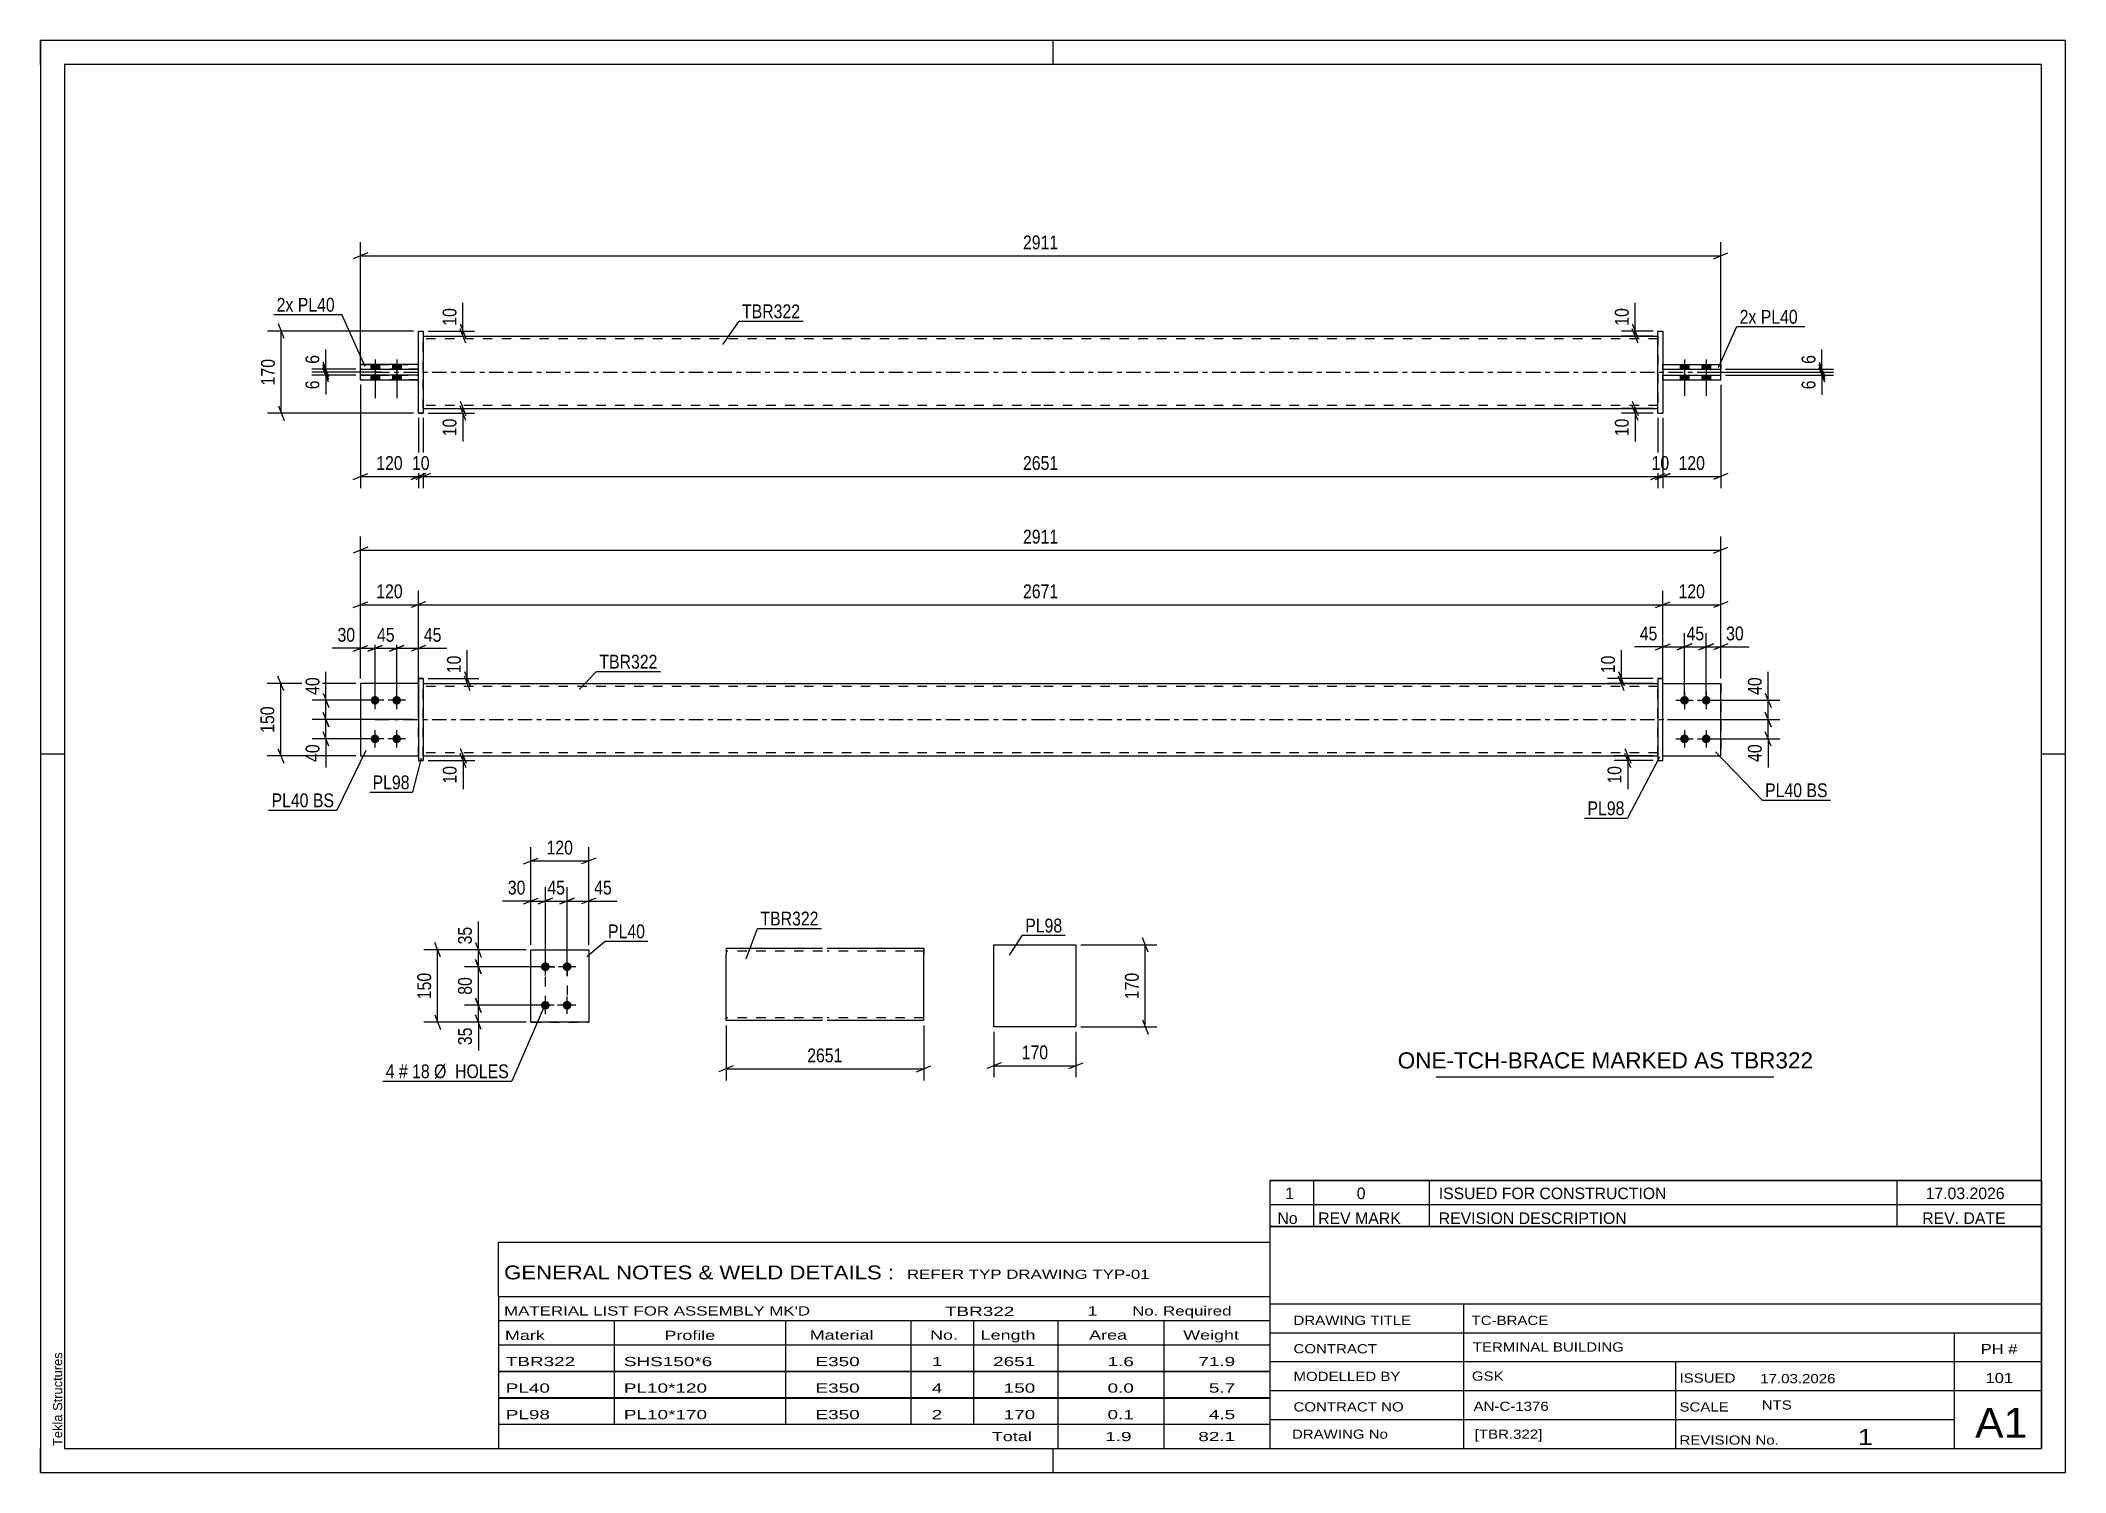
# Model space of a CAD drawing. Header units: millimetres. Extents: x 0 to 420, y 0 to 297.
import ezdxf

# ---------------------------------------------------------------- set-up
doc = ezdxf.new("R2010")
doc.units = ezdxf.units.MM
doc.linetypes.add('DXK_LINE_DOT2', pattern=[3.9198, 1.9599, -1.9599])
doc.linetypes.add('DXK_LINE_DOT3', pattern=[5.9187, 2.979, -0.9799, 0.9799, -0.9799])
doc.styles.add('Arial', font='ARIAL.TTF', dxfattribs={"height": 0.2})
doc.styles.add('Arial Narrow', font='ARIALN.TTF', dxfattribs={"height": 0.2})

# ---------------------------------------------------------------- blocks, each defined once
blk = doc.blocks.new('Unknown-580582502-1163')
at = {"color": 5, "linetype": 'Continuous'}
for p, q in [((420, 297), (0, 297)), ((0, 297), (0, 0)), ((0, 292), (0, 297)), ((210, 292), (210, 297)), ((420, 0), (420, 297)), ((415, 292), (5, 292)), ((5, 292), (5, 5)), ((415, 5), (415, 292)), ((5, 149), (0, 149)), ((420, 149), (415, 149)), ((0, 0), (0, 5)), ((5, 5), (415, 5)), ((210, 0), (210, 5)), ((0, 0), (420, 0))]:
    blk.add_line(p, q, dxfattribs=at)
at = {"color": 174, "linetype": 'Continuous', "style": 'Arial'}
blk.add_text('Tekla Structures', height=1.9102, rotation=90, dxfattribs=at).set_placement((4.5, 5.5))
blk = doc.blocks.new('Part-580582502-1819 - 1792')
at = {"color": 2, "linetype": 'Continuous'}
for p, q in [((336.48, 163.65), (348.48, 163.65)), ((348.48, 163.65), (348.48, 163.65)), ((348.48, 148.65), (348.48, 163.65)), ((336.48, 148.65), (348.48, 148.65))]:
    blk.add_line(p, q, dxfattribs=at)
at = {"color": 7, "linetype": 'DXK_LINE_DOT2'}
for p, q in [((336.48, 163.65), (348.48, 163.65)), ((336.48, 148.65), (336.48, 163.65)), ((348.48, 163.65), (348.48, 163.65)), ((336.48, 148.65), (336.48, 148.65)), ((336.48, 148.65), (348.48, 148.65))]:
    blk.add_line(p, q, dxfattribs=at)
blk = doc.blocks.new('Part-580582502-1799 - 1792')
at = {"color": 2, "linetype": 'Continuous'}
for p, q in [((336.48, 164.65), (335.48, 164.65)), ((335.48, 164.65), (335.48, 164.65)), ((335.48, 164.65), (335.48, 147.65)), ((335.48, 164.65), (336.48, 164.65)), ((336.48, 147.65), (336.48, 164.65)), ((335.48, 147.65), (336.48, 147.65))]:
    blk.add_line(p, q, dxfattribs=at)
at = {"color": 7, "linetype": 'DXK_LINE_DOT2'}
blk.add_line((335.48, 147.65), (336.48, 147.65), dxfattribs=at)
blk = doc.blocks.new('Part-580582502-1804 - 1792')
at = {"color": 2, "linetype": 'Continuous'}
for p, q in [((78.38, 163.65), (66.38, 163.65)), ((66.38, 163.65), (66.38, 148.65)), ((66.38, 148.65), (78.38, 148.65))]:
    blk.add_line(p, q, dxfattribs=at)
at = {"color": 7, "linetype": 'DXK_LINE_DOT2'}
blk.add_line((78.38, 148.65), (78.38, 163.65), dxfattribs=at)
blk = doc.blocks.new('Part-580582502-1809 - 1792')
at = {"color": 7, "linetype": 'DXK_LINE_DOT2'}
for p, q in [((78.38, 163.65), (66.38, 163.65)), ((66.38, 163.65), (66.38, 148.65)), ((78.38, 148.65), (78.38, 163.65)), ((66.38, 148.65), (78.38, 148.65))]:
    blk.add_line(p, q, dxfattribs=at)
blk = doc.blocks.new('Part-580582502-1814 - 1792')
at = {"color": 2, "linetype": 'Continuous'}
for p, q in [((79.38, 164.65), (78.38, 164.65)), ((78.38, 164.65), (78.38, 147.65)), ((79.38, 164.65), (79.38, 164.65)), ((79.38, 164.65), (79.38, 147.65)), ((78.38, 147.65), (79.38, 147.65))]:
    blk.add_line(p, q, dxfattribs=at)
at = {"color": 7, "linetype": 'DXK_LINE_DOT2'}
for p, q in [((78.38, 164.65), (79.38, 164.65)), ((79.38, 147.65), (78.38, 147.65))]:
    blk.add_line(p, q, dxfattribs=at)
blk = doc.blocks.new('Part-580582502-1824 - 1792')
at = {"color": 2, "linetype": 'Continuous'}
for p, q in [((79.38, 163.65), (207.38, 163.65)), ((207.48, 163.65), (335.48, 163.65)), ((79.38, 148.65), (207.38, 148.65)), ((207.48, 148.65), (335.48, 148.65))]:
    blk.add_line(p, q, dxfattribs=at)
at = {"color": 7, "linetype": 'DXK_LINE_DOT2'}
for p, q in [((79.38, 148.65), (79.38, 163.65)), ((207.38, 163.05), (79.38, 163.05)), ((335.48, 163.05), (207.48, 163.05)), ((335.48, 148.65), (335.48, 163.65)), ((207.38, 149.25), (79.38, 149.25)), ((335.48, 149.25), (207.48, 149.25))]:
    blk.add_line(p, q, dxfattribs=at)
at = {"color": 7, "linetype": 'DXK_LINE_DOT3'}
for p, q in [((69.38, 156.15), (207.38, 156.15)), ((207.48, 156.15), (345.48, 156.15))]:
    blk.add_line(p, q, dxfattribs=at)
blk = doc.blocks.new('Bolt-580582502-1830 - 1792')
at = {"linetype": 'Continuous'}
for points in [[(340.98, 161.05), (341.17, 161.03), (341.35, 160.97), (341.51, 160.88), (341.65, 160.75), (341.76, 160.6), (341.84, 160.43), (341.88, 160.24), (341.88, 160.05), (341.84, 159.87), (341.76, 159.7), (341.65, 159.55), (341.51, 159.42), (341.35, 159.33), (341.17, 159.27), (340.98, 159.25), (340.79, 159.27), (340.62, 159.33), (340.45, 159.42), (340.31, 159.55), (340.2, 159.7), (340.13, 159.87), (340.09, 160.05), (340.09, 160.24), (340.13, 160.43), (340.2, 160.6), (340.31, 160.75), (340.45, 160.88), (340.62, 160.97), (340.79, 161.03)], [(345.48, 161.05), (345.67, 161.03), (345.85, 160.97), (346.01, 160.88), (346.15, 160.75), (346.26, 160.6), (346.34, 160.43), (346.38, 160.24), (346.38, 160.05), (346.34, 159.87), (346.26, 159.7), (346.15, 159.55), (346.01, 159.42), (345.85, 159.33), (345.67, 159.27), (345.48, 159.25), (345.29, 159.27), (345.12, 159.33), (344.95, 159.42), (344.81, 159.55), (344.7, 159.7), (344.63, 159.87), (344.59, 160.05), (344.59, 160.24), (344.63, 160.43), (344.7, 160.6), (344.81, 160.75), (344.95, 160.88), (345.12, 160.97), (345.29, 161.03)], [(340.98, 153.05), (341.17, 153.03), (341.35, 152.97), (341.51, 152.88), (341.65, 152.75), (341.76, 152.6), (341.84, 152.43), (341.88, 152.24), (341.88, 152.05), (341.84, 151.87), (341.76, 151.7), (341.65, 151.55), (341.51, 151.42), (341.35, 151.33), (341.17, 151.27), (340.98, 151.25), (340.79, 151.27), (340.62, 151.33), (340.45, 151.42), (340.31, 151.55), (340.2, 151.7), (340.13, 151.87), (340.09, 152.05), (340.09, 152.24), (340.13, 152.43), (340.2, 152.6), (340.31, 152.75), (340.45, 152.88), (340.62, 152.97), (340.79, 153.03)], [(345.48, 153.05), (345.67, 153.03), (345.85, 152.97), (346.01, 152.88), (346.15, 152.75), (346.26, 152.6), (346.34, 152.43), (346.38, 152.24), (346.38, 152.05), (346.34, 151.87), (346.26, 151.7), (346.15, 151.55), (346.01, 151.42), (345.85, 151.33), (345.67, 151.27), (345.48, 151.25), (345.29, 151.27), (345.12, 151.33), (344.95, 151.42), (344.81, 151.55), (344.7, 151.7), (344.63, 151.87), (344.59, 152.05), (344.59, 152.24), (344.63, 152.43), (344.7, 152.6), (344.81, 152.75), (344.95, 152.88), (345.12, 152.97), (345.29, 153.03)]]:
    blk.add_hatch(color=1, dxfattribs=at).paths.add_polyline_path(points)
at = {"color": 1, "linetype": 'Continuous'}
for p, q in [((339.18, 160.15), (342.78, 160.15)), ((340.98, 161.95), (340.98, 158.35)), ((343.68, 160.15), (347.28, 160.15)), ((345.48, 161.95), (345.48, 158.35)), ((339.18, 152.15), (342.78, 152.15)), ((340.98, 153.95), (340.98, 150.35)), ((343.68, 152.15), (347.28, 152.15)), ((345.48, 153.95), (345.48, 150.35))]:
    blk.add_line(p, q, dxfattribs=at)
blk = doc.blocks.new('Bolt-580582502-1831 - 1792')
at = {"linetype": 'Continuous'}
for points in [[(69.38, 159.25, -1), (69.38, 161.05, -1)], [(73.88, 159.25, -1), (73.88, 161.05, -1)], [(69.38, 151.25, -1), (69.38, 153.05, -1)], [(73.88, 151.25, -1), (73.88, 153.05, -1)]]:
    blk.add_hatch(color=1, dxfattribs=at).paths.add_polyline_path(points)
at = {"color": 1, "linetype": 'Continuous'}
for p, q in [((71.18, 160.15), (67.58, 160.15)), ((69.38, 158.35), (69.38, 161.95)), ((75.68, 160.15), (72.08, 160.15)), ((73.88, 158.35), (73.88, 161.95)), ((71.18, 152.15), (67.58, 152.15)), ((69.38, 150.35), (69.38, 153.95)), ((75.68, 152.15), (72.08, 152.15)), ((73.88, 150.35), (73.88, 153.95))]:
    blk.add_line(p, q, dxfattribs=at)
blk = doc.blocks.new('Part-580582502-1836 - 1792')
at = {"color": 7, "linetype": 'DXK_LINE_DOT2'}
for p, q in [((336.48, 163.65), (348.48, 163.65)), ((336.48, 148.65), (336.48, 163.65)), ((336.48, 163.65), (348.48, 163.65)), ((348.48, 163.65), (348.48, 163.65)), ((348.48, 163.65), (348.48, 148.65)), ((336.48, 148.65), (336.48, 148.65)), ((336.48, 148.65), (348.48, 148.65)), ((336.48, 148.65), (348.48, 148.65))]:
    blk.add_line(p, q, dxfattribs=at)
blk = doc.blocks.new('Part-580582502-2124 - 2115')
at = {"color": 2, "linetype": 'Continuous'}
for p, q in [((79.38, 235.71), (207.38, 235.71)), ((207.48, 235.71), (335.48, 235.71)), ((79.38, 220.71), (207.38, 220.71)), ((207.48, 220.71), (335.48, 220.71))]:
    blk.add_line(p, q, dxfattribs=at)
at = {"color": 7, "linetype": 'DXK_LINE_DOT2'}
for p, q in [((79.38, 220.71), (79.38, 235.71)), ((335.48, 235.71), (335.48, 220.71)), ((207.38, 235.11), (79.38, 235.11)), ((335.48, 235.11), (207.48, 235.11)), ((207.38, 221.31), (79.38, 221.31)), ((335.48, 221.31), (207.48, 221.31))]:
    blk.add_line(p, q, dxfattribs=at)
at = {"color": 7, "linetype": 'DXK_LINE_DOT3'}
for p, q in [((69.38, 228.21), (207.38, 228.21)), ((207.48, 228.21), (345.48, 228.21))]:
    blk.add_line(p, q, dxfattribs=at)
blk = doc.blocks.new('Part-580582502-2125 - 2115')
at = {"color": 2, "linetype": 'Continuous'}
for p, q in [((335.48, 236.71), (335.48, 236.71)), ((335.48, 236.71), (335.48, 236.71)), ((335.48, 219.71), (335.48, 236.71)), ((335.48, 236.71), (336.48, 236.71)), ((335.48, 236.71), (336.48, 236.71)), ((336.48, 236.71), (336.48, 236.71)), ((336.48, 236.71), (336.48, 236.71)), ((336.48, 236.71), (336.48, 219.71)), ((335.48, 219.71), (336.48, 219.71))]:
    blk.add_line(p, q, dxfattribs=at)
at = {"color": 7, "linetype": 'DXK_LINE_DOT2'}
for p in [(335.48, 219.71), (336.48, 219.71)]:
    blk.add_line(p, (336.48, 219.71), dxfattribs=at)
blk = doc.blocks.new('Bolt-580582502-2118 - 2115')
at = {"linetype": 'Continuous'}
for points in [[(68.48, 228.83), (70.28, 228.83), (70.28, 229.83), (68.48, 229.83)], [(68.48, 228.83), (70.28, 228.83), (70.28, 229.83), (68.48, 229.83)], [(68.48, 226.62), (70.28, 226.62), (70.28, 227.62), (68.48, 227.62)], [(68.48, 226.62), (70.28, 226.62), (70.28, 227.62), (68.48, 227.62)], [(72.98, 228.83), (74.78, 228.83), (74.78, 229.83), (72.98, 229.83)], [(72.98, 228.83), (74.78, 228.83), (74.78, 229.83), (72.98, 229.83)], [(72.98, 226.62), (74.78, 226.62), (74.78, 227.62), (72.98, 227.62)], [(72.98, 226.62), (74.78, 226.62), (74.78, 227.62), (72.98, 227.62)]]:
    blk.add_hatch(color=1, dxfattribs=at).paths.add_polyline_path(points)
at = {"color": 1, "linetype": 'Continuous'}
for p, q in [((68.48, 229.83), (68.48, 228.83)), ((68.48, 229.83), (68.48, 228.83)), ((68.48, 227.62), (68.48, 226.62)), ((68.48, 227.62), (68.48, 226.62)), ((69.38, 230.83), (69.38, 222.83)), ((69.38, 230.83), (69.38, 222.83)), ((70.28, 229.83), (70.28, 228.83)), ((70.28, 229.83), (70.28, 228.83)), ((70.28, 227.62), (70.28, 226.62)), ((70.28, 227.62), (70.28, 226.62)), ((72.98, 229.83), (72.98, 228.83)), ((72.98, 229.83), (72.98, 228.83)), ((72.98, 227.62), (72.98, 226.62)), ((72.98, 227.62), (72.98, 226.62)), ((73.88, 230.83), (73.88, 222.83)), ((73.88, 230.83), (73.88, 222.83)), ((74.78, 229.83), (74.78, 228.83)), ((74.78, 229.83), (74.78, 228.83)), ((74.78, 227.62), (74.78, 226.62)), ((74.78, 227.62), (74.78, 226.62))]:
    blk.add_line(p, q, dxfattribs=at)
blk = doc.blocks.new('Part-580582502-2135 - 2115')
at = {"color": 2, "linetype": 'Continuous'}
for p, q in [((78.38, 229.83), (66.38, 229.83)), ((66.38, 228.83), (66.38, 229.83)), ((66.38, 228.83), (78.38, 228.83)), ((66.38, 228.83), (66.38, 228.83))]:
    blk.add_line(p, q, dxfattribs=at)
at = {"color": 7, "linetype": 'DXK_LINE_DOT2'}
for p, q in [((66.38, 229.83), (78.38, 229.83)), ((78.38, 228.83), (66.38, 228.83)), ((78.38, 228.83), (78.38, 229.83))]:
    blk.add_line(p, q, dxfattribs=at)
blk = doc.blocks.new('Bolt-580582502-2119 - 2115')
at = {"linetype": 'Continuous'}
for points in [[(341.88, 229.81), (340.08, 229.81), (340.08, 228.81), (341.88, 228.81)], [(341.88, 229.81), (340.08, 229.81), (340.08, 228.81), (341.88, 228.81)], [(341.88, 227.61), (340.08, 227.61), (340.08, 226.61), (341.88, 226.61)], [(341.88, 227.61), (340.08, 227.61), (340.08, 226.61), (341.88, 226.61)], [(346.38, 229.81), (344.58, 229.81), (344.58, 228.81), (346.38, 228.81)], [(346.38, 229.81), (344.58, 229.81), (344.58, 228.81), (346.38, 228.81)], [(346.38, 227.61), (344.58, 227.61), (344.58, 226.61), (346.38, 226.61)], [(346.38, 227.61), (344.58, 227.61), (344.58, 226.61), (346.38, 226.61)]]:
    blk.add_hatch(color=1, dxfattribs=at).paths.add_polyline_path(points)
at = {"color": 1, "linetype": 'Continuous'}
for p, q in [((340.08, 229.81), (340.08, 228.81)), ((340.08, 229.81), (340.08, 228.81)), ((340.08, 227.61), (340.08, 226.61)), ((340.08, 227.61), (340.08, 226.61)), ((340.98, 230.81), (340.98, 223.31)), ((340.98, 230.81), (340.98, 223.31)), ((341.88, 229.81), (341.88, 228.81)), ((341.88, 229.81), (341.88, 228.81)), ((341.88, 227.61), (341.88, 226.61)), ((341.88, 227.61), (341.88, 226.61)), ((344.58, 229.81), (344.58, 228.81)), ((344.58, 229.81), (344.58, 228.81)), ((344.58, 227.61), (344.58, 226.61)), ((344.58, 227.61), (344.58, 226.61)), ((345.48, 230.81), (345.48, 223.31)), ((345.48, 230.81), (345.48, 223.31)), ((346.38, 229.81), (346.38, 228.81)), ((346.38, 229.81), (346.38, 228.81)), ((346.38, 227.61), (346.38, 226.61)), ((346.38, 227.61), (346.38, 226.61))]:
    blk.add_line(p, q, dxfattribs=at)
blk = doc.blocks.new('Part-580582502-2130 - 2115')
at = {"color": 2, "linetype": 'Continuous'}
for p, q in [((78.38, 227.62), (66.38, 227.62)), ((66.38, 226.62), (66.38, 227.62)), ((66.38, 226.62), (78.38, 226.62)), ((66.38, 226.62), (66.38, 226.62))]:
    blk.add_line(p, q, dxfattribs=at)
at = {"color": 7, "linetype": 'DXK_LINE_DOT2'}
for p, q in [((66.38, 227.62), (78.38, 227.62)), ((78.38, 226.62), (78.38, 227.62)), ((78.38, 226.62), (66.38, 226.62))]:
    blk.add_line(p, q, dxfattribs=at)
blk = doc.blocks.new('Part-580582502-2136 - 2115')
at = {"color": 2, "linetype": 'Continuous'}
for p, q in [((78.38, 236.71), (79.38, 236.71)), ((78.38, 219.71), (78.38, 236.71)), ((79.38, 236.71), (79.38, 236.71)), ((79.38, 236.71), (79.38, 219.71)), ((79.38, 219.71), (78.38, 219.71)), ((78.38, 219.71), (78.38, 219.71))]:
    blk.add_line(p, q, dxfattribs=at)
at = {"color": 7, "linetype": 'DXK_LINE_DOT2'}
for p, q in [((78.38, 236.71), (79.38, 236.71)), ((78.38, 219.71), (79.38, 219.71)), ((78.38, 219.71), (78.38, 219.71))]:
    blk.add_line(p, q, dxfattribs=at)
blk = doc.blocks.new('Part-580582502-2141 - 2115')
at = {"color": 2, "linetype": 'Continuous'}
for p, q in [((336.48, 229.81), (348.48, 229.81)), ((336.48, 229.81), (348.48, 229.81)), ((336.48, 228.81), (348.48, 228.81)), ((348.48, 229.81), (348.48, 228.81))]:
    blk.add_line(p, q, dxfattribs=at)
at = {"color": 7, "linetype": 'DXK_LINE_DOT2'}
for p, q in [((336.48, 228.81), (336.48, 229.81)), ((336.48, 228.81), (348.48, 228.81)), ((348.48, 229.81), (348.48, 229.81)), ((348.48, 229.81), (348.48, 229.81))]:
    blk.add_line(p, q, dxfattribs=at)
blk = doc.blocks.new('Part-580582502-2146 - 2115')
at = {"color": 2, "linetype": 'Continuous'}
for p, q in [((336.48, 227.61), (348.48, 227.61)), ((336.48, 227.61), (348.48, 227.61)), ((348.48, 226.61), (348.48, 227.61)), ((336.48, 226.61), (348.48, 226.61))]:
    blk.add_line(p, q, dxfattribs=at)
at = {"color": 7, "linetype": 'DXK_LINE_DOT2'}
for p, q in [((336.48, 226.61), (336.48, 227.61)), ((348.48, 227.61), (348.48, 227.61)), ((348.48, 227.61), (348.48, 227.61)), ((336.48, 226.61), (348.48, 226.61))]:
    blk.add_line(p, q, dxfattribs=at)
blk = doc.blocks.new('Bolt-580582502-1445 - 1411')
at = {"linetype": 'Continuous'}
for points in [[(104.71, 104.01), (104.52, 104.03), (104.34, 104.08), (104.18, 104.18), (104.04, 104.3), (103.93, 104.46), (103.85, 104.63), (103.81, 104.81), (103.81, 105), (103.85, 105.18), (103.93, 105.36), (104.04, 105.51), (104.18, 105.63), (104.34, 105.73), (104.52, 105.79), (104.71, 105.81), (104.89, 105.79), (105.07, 105.73), (105.24, 105.63), (105.38, 105.51), (105.49, 105.36), (105.56, 105.18), (105.6, 105), (105.6, 104.81), (105.56, 104.63), (105.49, 104.46), (105.38, 104.3), (105.24, 104.18), (105.07, 104.08), (104.89, 104.03)], [(109.21, 104.01), (109.02, 104.03), (108.84, 104.08), (108.68, 104.18), (108.54, 104.3), (108.43, 104.46), (108.35, 104.63), (108.31, 104.81), (108.31, 105), (108.35, 105.18), (108.43, 105.36), (108.54, 105.51), (108.68, 105.63), (108.84, 105.73), (109.02, 105.79), (109.21, 105.81), (109.39, 105.79), (109.57, 105.73), (109.74, 105.63), (109.88, 105.51), (109.99, 105.36), (110.06, 105.18), (110.1, 105), (110.1, 104.81), (110.06, 104.63), (109.99, 104.46), (109.88, 104.3), (109.74, 104.18), (109.57, 104.08), (109.39, 104.03)], [(104.71, 96.01), (104.52, 96.03), (104.34, 96.08), (104.18, 96.18), (104.04, 96.3), (103.93, 96.46), (103.85, 96.63), (103.81, 96.81), (103.81, 97), (103.85, 97.18), (103.93, 97.36), (104.04, 97.51), (104.18, 97.63), (104.34, 97.73), (104.52, 97.79), (104.71, 97.81), (104.89, 97.79), (105.07, 97.73), (105.24, 97.63), (105.38, 97.51), (105.49, 97.36), (105.56, 97.18), (105.6, 97), (105.6, 96.81), (105.56, 96.63), (105.49, 96.46), (105.38, 96.3), (105.24, 96.18), (105.07, 96.08), (104.89, 96.03)], [(109.21, 96.01), (109.02, 96.03), (108.84, 96.08), (108.68, 96.18), (108.54, 96.3), (108.43, 96.46), (108.35, 96.63), (108.31, 96.81), (108.31, 97), (108.35, 97.18), (108.43, 97.36), (108.54, 97.51), (108.68, 97.63), (108.84, 97.73), (109.02, 97.79), (109.21, 97.81), (109.39, 97.79), (109.57, 97.73), (109.74, 97.63), (109.88, 97.51), (109.99, 97.36), (110.06, 97.18), (110.1, 97), (110.1, 96.81), (110.06, 96.63), (109.99, 96.46), (109.88, 96.3), (109.74, 96.18), (109.57, 96.08), (109.39, 96.03)]]:
    blk.add_hatch(color=1, dxfattribs=at).paths.add_polyline_path(points)
at = {"color": 1, "linetype": 'Continuous'}
for p, q in [((104.71, 103.11), (104.71, 106.71)), ((109.21, 103.11), (109.21, 106.71)), ((106.51, 104.91), (102.91, 104.91)), ((111.01, 104.91), (107.41, 104.91)), ((106.51, 96.91), (102.91, 96.91)), ((104.71, 95.11), (104.71, 98.71)), ((111.01, 96.91), (107.41, 96.91)), ((109.21, 95.11), (109.21, 98.71))]:
    blk.add_line(p, q, dxfattribs=at)
blk = doc.blocks.new('Part-580582502-1460 - 1411')
at = {"color": 2, "linetype": 'Continuous'}
for p, q in [((101.71, 108.41), (113.71, 108.41)), ((101.71, 93.41), (101.71, 108.41)), ((113.71, 108.41), (113.71, 108.41)), ((113.71, 108.41), (113.71, 93.41)), ((113.71, 93.41), (101.71, 93.41)), ((101.71, 93.41), (101.71, 93.41))]:
    blk.add_line(p, q, dxfattribs=at)
at = {"color": 7, "linetype": 'DXK_LINE_DOT2'}
for p, q in [((101.71, 108.41), (113.71, 108.41)), ((101.71, 93.41), (113.71, 93.41)), ((101.71, 93.41), (101.71, 93.41))]:
    blk.add_line(p, q, dxfattribs=at)
blk = doc.blocks.new('Part-580582502-1391 - 1375')
at = {"color": 2, "linetype": 'Continuous'}
for p, q in [((197.75, 92.41), (197.75, 109.41)), ((197.75, 109.41), (214.75, 109.41)), ((214.75, 109.41), (214.75, 92.41)), ((214.75, 92.41), (197.75, 92.41))]:
    blk.add_line(p, q, dxfattribs=at)
blk = doc.blocks.new('Part-580582502-1274 - 1255')
at = {"color": 2, "linetype": 'Continuous'}
for p, q in [((142.18, 108.73), (142.18, 107.53)), ((142.18, 108.73), (162.18, 108.73)), ((142.18, 94.47), (142.18, 107.53)), ((163.18, 108.73), (183.18, 108.73)), ((183.18, 108.73), (183.18, 108.64)), ((183.18, 108.64), (183.18, 107.53)), ((183.18, 93.73), (183.18, 107.53)), ((142.18, 93.82), (142.18, 94.47)), ((142.18, 93.73), (142.18, 93.82)), ((162.18, 93.73), (142.18, 93.73)), ((183.18, 93.73), (163.18, 93.73))]:
    blk.add_line(p, q, dxfattribs=at)
at = {"color": 7, "linetype": 'DXK_LINE_DOT2'}
for p, q in [((162.18, 108.13), (142.18, 108.13)), ((183.18, 108.13), (163.18, 108.13)), ((183.18, 107.53), (183.18, 108.38)), ((142.18, 94.47), (142.18, 94.08)), ((142.18, 94.33), (142.18, 94.38)), ((162.18, 94.33), (142.18, 94.33)), ((183.18, 94.33), (163.18, 94.33)), ((183.18, 94.33), (183.18, 94.38))]:
    blk.add_line(p, q, dxfattribs=at)
blk = doc.blocks.new('Rectangle-580582502-1569 - 1411')
at = {"color": 1, "linetype": 'DXK_LINE_DOT2'}
blk.add_lwpolyline([(104.71, 104.91), (109.21, 104.91), (109.21, 96.91), (104.71, 96.91), (104.71, 104.91)], close=True, dxfattribs=at)
blk = doc.blocks.new('StraightDimension-580582502-2011 - 1792')
at = {"color": 7, "linetype": 'Continuous'}
for p, q in [((73.88, 161.15), (73.88, 173.8)), ((78.38, 164.65), (78.38, 173.8)), ((72.38, 170.35), (75.38, 171.55)), ((73.88, 170.95), (78.38, 170.95)), ((79.88, 171.55), (76.88, 170.35))]:
    blk.add_line(p, q, dxfattribs=at)
at = {"color": 0}
blk.add_wipeout([(83.76, 171.7), (83.76, 175.9), (78.91, 175.9), (78.91, 171.7)], dxfattribs=at)
at = {"color": 7, "linetype": 'Continuous'}
blk.add_line((78.38, 170.95), (84.29, 170.95), dxfattribs=at)
blk.add_line((78.38, 170.95), (84.29, 170.95), dxfattribs=at)
at = {"color": 3, "style": 'Arial Narrow'}
blk.add_text('45', height=2.863, dxfattribs=at).set_placement((79.51, 172.3))
blk = doc.blocks.new('StraightDimension-580582502-1863 - 1792')
at = {"color": 7, "linetype": 'Continuous'}
for p, q in [((340.98, 161.15), (340.98, 174.09)), ((345.48, 161.15), (345.48, 174.09)), ((339.48, 170.64), (342.48, 171.84)), ((340.98, 171.24), (345.48, 171.24)), ((346.98, 171.84), (343.98, 170.64))]:
    blk.add_line(p, q, dxfattribs=at)
at = {"color": 0}
blk.add_wipeout([(345.66, 171.99), (345.66, 176.19), (340.8, 176.19), (340.8, 171.99)], dxfattribs=at)
at = {"color": 3, "style": 'Arial Narrow'}
blk.add_text('45', height=2.863, dxfattribs=at).set_placement((341.4, 172.59))
blk = doc.blocks.new('StraightDimension-580582502-1932 - 1792')
at = {"color": 7, "linetype": 'Continuous'}
for p, q in [((336.48, 164.65), (336.48, 182.83)), ((348.48, 164.65), (348.48, 182.83)), ((334.98, 179.38), (337.98, 180.58)), ((336.48, 179.98), (348.48, 179.98)), ((349.98, 180.58), (346.98, 179.38))]:
    blk.add_line(p, q, dxfattribs=at)
at = {"color": 0}
blk.add_wipeout([(345.82, 180.73), (345.82, 184.93), (339.14, 184.93), (339.14, 180.73)], dxfattribs=at)
at = {"color": 3, "style": 'Arial Narrow'}
blk.add_text('120', height=2.863, dxfattribs=at).set_placement((339.74, 181.33))
blk = doc.blocks.new('StraightDimension-580582502-1893 - 1792')
at = {"color": 7, "linetype": 'Continuous'}
for p, q in [((66.38, 164.65), (66.38, 194.15)), ((348.48, 164.65), (348.48, 194.15)), ((67.88, 191.9), (64.88, 190.7)), ((66.38, 191.3), (348.48, 191.3)), ((346.98, 190.7), (349.98, 191.9))]:
    blk.add_line(p, q, dxfattribs=at)
at = {"color": 0}
blk.add_wipeout([(211.69, 192.05), (211.69, 196.25), (203.18, 196.25), (203.18, 192.05)], dxfattribs=at)
at = {"color": 3, "style": 'Arial Narrow'}
blk.add_text('2911', height=2.863, dxfattribs=at).set_placement((203.78, 192.65))
blk = doc.blocks.new('StraightDimension-580582502-2057 - 1792')
at = {"color": 7, "linetype": 'Continuous'}
for p, q in [((77.38, 156.15), (56.35, 156.15)), ((58.6, 157.65), (59.8, 154.65)), ((59.2, 152.15), (59.2, 156.15)), ((68.38, 152.15), (56.35, 152.15)), ((59.8, 150.65), (58.6, 153.65))]:
    blk.add_line(p, q, dxfattribs=at)
at = {"color": 0}
blk.add_wipeout([(58.45, 151.62), (54.25, 151.62), (54.25, 146.77), (58.45, 146.77)], dxfattribs=at)
at = {"color": 7, "linetype": 'Continuous'}
blk.add_line((59.2, 152.15), (59.2, 146.24), dxfattribs=at)
blk.add_line((59.2, 152.15), (59.2, 146.24), dxfattribs=at)
at = {"color": 3, "style": 'Arial Narrow'}
blk.add_text('40', height=2.863, rotation=90.0002, dxfattribs=at).set_placement((57.85, 147.37))
blk = doc.blocks.new('StraightDimension-580582502-2028 - 1792')
at = {"color": 7, "linetype": 'Continuous'}
for p, q in [((50.44, 162.15), (49.24, 165.15)), ((65.38, 163.65), (46.99, 163.65)), ((49.84, 148.65), (49.84, 163.65)), ((65.38, 148.65), (46.99, 148.65)), ((49.24, 150.15), (50.44, 147.15))]:
    blk.add_line(p, q, dxfattribs=at)
at = {"color": 0}
blk.add_wipeout([(49.09, 159.49), (44.89, 159.49), (44.89, 152.81), (49.09, 152.81)], dxfattribs=at)
at = {"color": 3, "style": 'Arial Narrow'}
blk.add_text('150', height=2.863, rotation=90.0002, dxfattribs=at).set_placement((48.49, 153.41))
blk = doc.blocks.new('StraightDimension-580582502-1966 - 1792')
at = {"color": 7, "linetype": 'Continuous'}
for p, q in [((66.38, 164.65), (66.38, 182.83)), ((78.38, 157.15), (78.38, 182.83)), ((64.88, 179.38), (67.88, 180.58)), ((66.38, 179.98), (78.38, 179.98)), ((79.88, 180.58), (76.88, 179.38))]:
    blk.add_line(p, q, dxfattribs=at)
at = {"color": 0}
blk.add_wipeout([(75.72, 180.73), (75.72, 184.93), (69.04, 184.93), (69.04, 180.73)], dxfattribs=at)
at = {"color": 3, "style": 'Arial Narrow'}
blk.add_text('120', height=2.863, dxfattribs=at).set_placement((69.64, 181.33))
blk = doc.blocks.new('StraightDimension-580582502-1838 - 1792')
at = {"color": 7, "linetype": 'Continuous'}
for p, q in [((80.38, 164.65), (90.91, 164.65)), ((87.91, 166.15), (89.11, 163.15)), ((89.11, 162.15), (87.91, 165.15)), ((88.51, 163.65), (88.51, 164.65)), ((80.38, 163.65), (90.91, 163.65))]:
    blk.add_line(p, q, dxfattribs=at)
at = {"color": 0}
blk.add_wipeout([(87.76, 170.03), (83.56, 170.03), (83.56, 165.17), (87.76, 165.17)], dxfattribs=at)
at = {"color": 7, "linetype": 'Continuous'}
blk.add_line((88.51, 164.65), (88.51, 170.55), dxfattribs=at)
blk.add_line((88.51, 164.65), (88.51, 170.55), dxfattribs=at)
at = {"color": 3, "style": 'Arial Narrow'}
blk.add_text('10', height=2.863, rotation=90.0002, dxfattribs=at).set_placement((87.16, 165.77))
blk = doc.blocks.new('StraightDimension-580582502-1847 - 1792')
at = {"color": 7, "linetype": 'Continuous'}
for p, q in [((345.48, 161.15), (345.48, 174.09)), ((348.48, 164.65), (348.48, 174.09)), ((343.98, 170.64), (346.98, 171.84)), ((345.48, 171.24), (348.48, 171.24)), ((349.98, 171.84), (346.98, 170.64))]:
    blk.add_line(p, q, dxfattribs=at)
at = {"color": 0}
blk.add_wipeout([(353.86, 171.99), (353.86, 176.19), (349.01, 176.19), (349.01, 171.99)], dxfattribs=at)
at = {"color": 7, "linetype": 'Continuous'}
blk.add_line((348.48, 171.24), (354.39, 171.24), dxfattribs=at)
blk.add_line((348.48, 171.24), (354.39, 171.24), dxfattribs=at)
at = {"color": 3, "style": 'Arial Narrow'}
blk.add_text('30', height=2.863, dxfattribs=at).set_placement((349.61, 172.59))
blk = doc.blocks.new('StraightDimension-580582502-1876 - 1792')
at = {"color": 7, "linetype": 'Continuous'}
for p, q in [((336.48, 164.65), (336.48, 174.09)), ((340.98, 161.15), (340.98, 174.09)), ((334.98, 170.64), (337.98, 171.84)), ((336.48, 171.24), (340.98, 171.24)), ((342.48, 171.84), (339.48, 170.64))]:
    blk.add_line(p, q, dxfattribs=at)
at = {"color": 0}
blk.add_wipeout([(335.96, 171.99), (335.96, 176.19), (331.1, 176.19), (331.1, 171.99)], dxfattribs=at)
at = {"color": 7, "linetype": 'Continuous'}
blk.add_line((336.48, 171.24), (330.58, 171.24), dxfattribs=at)
blk.add_line((336.48, 171.24), (330.58, 171.24), dxfattribs=at)
at = {"color": 3, "style": 'Arial Narrow'}
blk.add_text('45', height=2.863, dxfattribs=at).set_placement((331.7, 172.59))
blk = doc.blocks.new('StraightDimension-580582502-2076 - 1792')
at = {"color": 7, "linetype": 'Continuous'}
for p, q in [((334.48, 148.65), (326.38, 148.65)), ((334.48, 147.65), (326.38, 147.65)), ((328.63, 150.15), (329.83, 147.15)), ((329.83, 146.15), (328.63, 149.15)), ((329.23, 147.65), (329.23, 148.65))]:
    blk.add_line(p, q, dxfattribs=at)
at = {"color": 0}
blk.add_wipeout([(328.48, 147.12), (324.28, 147.12), (324.28, 142.27), (328.48, 142.27)], dxfattribs=at)
at = {"color": 7, "linetype": 'Continuous'}
blk.add_line((329.23, 147.65), (329.23, 141.74), dxfattribs=at)
blk.add_line((329.23, 147.65), (329.23, 141.74), dxfattribs=at)
at = {"color": 3, "style": 'Arial Narrow'}
blk.add_text('10', height=2.863, rotation=90.0002, dxfattribs=at).set_placement((327.88, 142.87))
blk = doc.blocks.new('StraightDimension-580582502-1913 - 1792')
at = {"color": 7, "linetype": 'Continuous'}
for p, q in [((346.48, 160.15), (360.73, 160.15)), ((357.73, 161.65), (358.93, 158.65)), ((358.33, 156.15), (358.33, 160.15)), ((337.48, 156.15), (360.73, 156.15)), ((358.93, 154.65), (357.73, 157.65))]:
    blk.add_line(p, q, dxfattribs=at)
at = {"color": 0}
blk.add_wipeout([(357.58, 165.53), (353.38, 165.53), (353.38, 160.67), (357.58, 160.67)], dxfattribs=at)
at = {"color": 7, "linetype": 'Continuous'}
blk.add_line((358.33, 160.15), (358.33, 166.05), dxfattribs=at)
blk.add_line((358.33, 160.15), (358.33, 166.05), dxfattribs=at)
at = {"color": 3, "style": 'Arial Narrow'}
blk.add_text('40', height=2.863, rotation=90.0002, dxfattribs=at).set_placement((356.98, 161.27))
blk = doc.blocks.new('StraightDimension-580582502-1922 - 1792')
at = {"color": 7, "linetype": 'Continuous'}
for p, q in [((337.48, 156.15), (360.73, 156.15)), ((357.73, 157.65), (358.93, 154.65)), ((358.33, 152.15), (358.33, 156.15)), ((346.48, 152.15), (360.73, 152.15)), ((358.93, 150.65), (357.73, 153.65))]:
    blk.add_line(p, q, dxfattribs=at)
at = {"color": 0}
blk.add_wipeout([(357.58, 151.62), (353.38, 151.62), (353.38, 146.77), (357.58, 146.77)], dxfattribs=at)
at = {"color": 7, "linetype": 'Continuous'}
blk.add_line((358.33, 152.15), (358.33, 146.24), dxfattribs=at)
blk.add_line((358.33, 152.15), (358.33, 146.24), dxfattribs=at)
at = {"color": 3, "style": 'Arial Narrow'}
blk.add_text('40', height=2.863, rotation=90.0002, dxfattribs=at).set_placement((356.98, 147.37))
blk = doc.blocks.new('StraightDimension-580582502-1951 - 1792')
at = {"color": 7, "linetype": 'Continuous'}
for p, q in [((78.38, 157.15), (78.38, 182.83)), ((336.48, 164.65), (336.48, 182.83)), ((79.88, 180.58), (76.88, 179.38)), ((78.38, 179.98), (336.48, 179.98)), ((334.98, 179.38), (337.98, 180.58))]:
    blk.add_line(p, q, dxfattribs=at)
at = {"color": 0}
blk.add_wipeout([(211.69, 180.73), (211.69, 184.93), (203.18, 184.93), (203.18, 180.73)], dxfattribs=at)
at = {"color": 3, "style": 'Arial Narrow'}
blk.add_text('2671', height=2.863, dxfattribs=at).set_placement((203.78, 181.33))
blk = doc.blocks.new('StraightDimension-580582502-1982 - 1792')
at = {"color": 7, "linetype": 'Continuous'}
for p, q in [((66.38, 164.65), (66.38, 173.8)), ((69.38, 161.15), (69.38, 173.8)), ((64.88, 170.35), (67.88, 171.55)), ((66.38, 170.95), (69.38, 170.95)), ((70.88, 171.55), (67.88, 170.35))]:
    blk.add_line(p, q, dxfattribs=at)
at = {"color": 0}
blk.add_wipeout([(65.86, 171.7), (65.86, 175.9), (61, 175.9), (61, 171.7)], dxfattribs=at)
at = {"color": 7, "linetype": 'Continuous'}
blk.add_line((66.38, 170.95), (60.48, 170.95), dxfattribs=at)
blk.add_line((66.38, 170.95), (60.48, 170.95), dxfattribs=at)
at = {"color": 3, "style": 'Arial Narrow'}
blk.add_text('30', height=2.863, dxfattribs=at).set_placement((61.6, 172.3))
blk = doc.blocks.new('StraightDimension-580582502-1998 - 1792')
at = {"color": 7, "linetype": 'Continuous'}
for p, q in [((69.38, 161.15), (69.38, 173.8)), ((73.88, 161.15), (73.88, 173.8)), ((67.88, 170.35), (70.88, 171.55)), ((69.38, 170.95), (73.88, 170.95)), ((75.38, 171.55), (72.38, 170.35))]:
    blk.add_line(p, q, dxfattribs=at)
at = {"color": 0}
blk.add_wipeout([(74.06, 171.7), (74.06, 175.9), (69.2, 175.9), (69.2, 171.7)], dxfattribs=at)
at = {"color": 3, "style": 'Arial Narrow'}
blk.add_text('45', height=2.863, dxfattribs=at).set_placement((69.8, 172.3))
blk = doc.blocks.new('StraightDimension-580582502-2048 - 1792')
at = {"color": 7, "linetype": 'Continuous'}
for p, q in [((68.38, 160.15), (56.35, 160.15)), ((58.6, 161.65), (59.8, 158.65)), ((59.2, 156.15), (59.2, 160.15)), ((77.38, 156.15), (56.35, 156.15)), ((59.8, 154.65), (58.6, 157.65))]:
    blk.add_line(p, q, dxfattribs=at)
at = {"color": 0}
blk.add_wipeout([(58.45, 165.53), (54.25, 165.53), (54.25, 160.67), (58.45, 160.67)], dxfattribs=at)
at = {"color": 7, "linetype": 'Continuous'}
blk.add_line((59.2, 160.15), (59.2, 166.05), dxfattribs=at)
blk.add_line((59.2, 160.15), (59.2, 166.05), dxfattribs=at)
at = {"color": 3, "style": 'Arial Narrow'}
blk.add_text('40', height=2.863, rotation=90.0002, dxfattribs=at).set_placement((57.85, 161.27))
blk = doc.blocks.new('StraightDimension-580582502-2067 - 1792')
at = {"color": 7, "linetype": 'Continuous'}
for p, q in [((80.38, 148.65), (90.06, 148.65)), ((80.38, 147.65), (90.06, 147.65)), ((87.06, 150.15), (88.26, 147.15)), ((88.26, 146.15), (87.06, 149.15)), ((87.66, 147.65), (87.66, 148.65))]:
    blk.add_line(p, q, dxfattribs=at)
at = {"color": 0}
blk.add_wipeout([(86.91, 147.12), (82.71, 147.12), (82.71, 142.27), (86.91, 142.27)], dxfattribs=at)
at = {"color": 7, "linetype": 'Continuous'}
blk.add_line((87.66, 147.65), (87.66, 141.74), dxfattribs=at)
blk.add_line((87.66, 147.65), (87.66, 141.74), dxfattribs=at)
at = {"color": 3, "style": 'Arial Narrow'}
blk.add_text('10', height=2.863, rotation=90.0002, dxfattribs=at).set_placement((86.31, 142.87))
blk = doc.blocks.new('StraightDimension-580582502-3085 - 1792')
at = {"color": 7, "linetype": 'Continuous'}
for p, q in [((334.48, 164.65), (325.03, 164.65)), ((327.28, 166.15), (328.48, 163.15)), ((328.48, 162.15), (327.28, 165.15)), ((327.88, 163.65), (327.88, 164.65)), ((334.48, 163.65), (325.03, 163.65))]:
    blk.add_line(p, q, dxfattribs=at)
at = {"color": 0}
blk.add_wipeout([(327.13, 170.03), (322.93, 170.03), (322.93, 165.17), (327.13, 165.17)], dxfattribs=at)
at = {"color": 7, "linetype": 'Continuous'}
blk.add_line((327.88, 164.65), (327.88, 170.55), dxfattribs=at)
blk.add_line((327.88, 164.65), (327.88, 170.55), dxfattribs=at)
at = {"color": 3, "style": 'Arial Narrow'}
blk.add_text('10', height=2.863, rotation=90.0002, dxfattribs=at).set_placement((326.53, 165.77))
blk = doc.blocks.new('StraightDimension-580582502-2182 - 2115')
at = {"color": 7, "linetype": 'Continuous'}
for p, q in [((79.38, 218.71), (79.38, 204.18)), ((335.48, 218.71), (335.48, 204.18)), ((80.88, 207.18), (77.88, 205.98)), ((79.38, 206.58), (335.48, 206.58)), ((333.98, 205.98), (336.98, 207.18))]:
    blk.add_line(p, q, dxfattribs=at)
at = {"color": 0}
blk.add_wipeout([(211.69, 207.33), (211.69, 211.53), (203.18, 211.53), (203.18, 207.33)], dxfattribs=at)
at = {"color": 3, "style": 'Arial Narrow'}
blk.add_text('2651', height=2.863, dxfattribs=at).set_placement((203.78, 207.93))
blk = doc.blocks.new('StraightDimension-580582502-2199 - 2115')
at = {"color": 7, "linetype": 'Continuous'}
for p, q in [((66.38, 225.62), (66.38, 204.18)), ((78.38, 218.71), (78.38, 204.18)), ((64.88, 205.98), (67.88, 207.18)), ((66.38, 206.58), (78.38, 206.58)), ((79.88, 207.18), (76.88, 205.98))]:
    blk.add_line(p, q, dxfattribs=at)
at = {"color": 0}
blk.add_wipeout([(75.72, 207.33), (75.72, 211.53), (69.04, 211.53), (69.04, 207.33)], dxfattribs=at)
at = {"color": 3, "style": 'Arial Narrow'}
blk.add_text('120', height=2.863, dxfattribs=at).set_placement((69.64, 207.93))
blk = doc.blocks.new('StraightDimension-580582502-2250 - 2115')
at = {"color": 7, "linetype": 'Continuous'}
for p, q in [((344.23, 228.21), (371.88, 228.21)), ((349.48, 227.61), (371.88, 227.61)), ((368.88, 229.71), (370.08, 226.71)), ((370.08, 226.11), (368.88, 229.11)), ((369.48, 227.61), (369.48, 228.21))]:
    blk.add_line(p, q, dxfattribs=at)
at = {"color": 0}
blk.add_wipeout([(368.73, 227.08), (364.53, 227.08), (364.53, 224.06), (368.73, 224.06)], dxfattribs=at)
at = {"color": 7, "linetype": 'Continuous'}
blk.add_line((369.48, 227.61), (369.48, 223.53), dxfattribs=at)
blk.add_line((369.48, 227.61), (369.48, 223.53), dxfattribs=at)
at = {"color": 3, "style": 'Arial Narrow'}
blk.add_text('6', height=2.86, rotation=90.0002, dxfattribs=at).set_placement((368.13, 224.66))
blk = doc.blocks.new('StraightDimension-580582502-2148 - 2115')
at = {"color": 7, "linetype": 'Continuous'}
for p, q in [((80.38, 220.71), (90.02, 220.71)), ((80.38, 219.71), (90.02, 219.71)), ((87.02, 222.21), (88.22, 219.21)), ((88.22, 218.21), (87.02, 221.21)), ((87.62, 219.71), (87.62, 220.71))]:
    blk.add_line(p, q, dxfattribs=at)
at = {"color": 0}
blk.add_wipeout([(86.87, 219.19), (82.67, 219.19), (82.67, 214.33), (86.87, 214.33)], dxfattribs=at)
at = {"color": 7, "linetype": 'Continuous'}
blk.add_line((87.62, 219.71), (87.62, 213.8), dxfattribs=at)
blk.add_line((87.62, 219.71), (87.62, 213.8), dxfattribs=at)
at = {"color": 3, "style": 'Arial Narrow'}
blk.add_text('10', height=2.863, rotation=90.0002, dxfattribs=at).set_placement((86.27, 214.93))
blk = doc.blocks.new('StraightDimension-580582502-2158 - 2115')
at = {"color": 7, "linetype": 'Continuous'}
for p, q in [((77.38, 236.71), (47.1, 236.71)), ((50.55, 235.21), (49.35, 238.21)), ((49.95, 219.71), (49.95, 236.71)), ((77.38, 219.71), (47.1, 219.71)), ((49.35, 221.21), (50.55, 218.21))]:
    blk.add_line(p, q, dxfattribs=at)
at = {"color": 0}
blk.add_wipeout([(49.2, 231.55), (45, 231.55), (45, 224.87), (49.2, 224.87)], dxfattribs=at)
at = {"color": 3, "style": 'Arial Narrow'}
blk.add_text('170', height=2.863, rotation=90.0002, dxfattribs=at).set_placement((48.6, 225.47))
blk = doc.blocks.new('StraightDimension-580582502-2171 - 2115')
at = {"color": 7, "linetype": 'Continuous'}
for p, q in [((67.88, 252.94), (64.88, 251.74)), ((66.38, 227.62), (66.38, 255.19)), ((66.38, 252.34), (348.48, 252.34)), ((346.98, 251.74), (349.98, 252.94)), ((348.48, 227.61), (348.48, 255.19))]:
    blk.add_line(p, q, dxfattribs=at)
at = {"color": 0}
blk.add_wipeout([(211.69, 253.09), (211.69, 257.29), (203.18, 257.29), (203.18, 253.09)], dxfattribs=at)
at = {"color": 3, "style": 'Arial Narrow'}
blk.add_text('2911', height=2.863, dxfattribs=at).set_placement((203.78, 253.69))
blk = doc.blocks.new('StraightDimension-580582502-2190 - 2115')
at = {"color": 7, "linetype": 'Continuous'}
for p, q in [((78.38, 218.71), (78.38, 204.18)), ((79.38, 218.71), (79.38, 204.18)), ((76.88, 205.98), (79.88, 207.18)), ((80.88, 207.18), (77.88, 205.98)), ((78.38, 206.58), (79.38, 206.58))]:
    blk.add_line(p, q, dxfattribs=at)
at = {"color": 0}
blk.add_wipeout([(81.31, 207.33), (81.31, 211.53), (76.45, 211.53), (76.45, 207.33)], dxfattribs=at)
at = {"color": 3, "style": 'Arial Narrow'}
blk.add_text('10', height=2.863, dxfattribs=at).set_placement((77.05, 207.93))
blk = doc.blocks.new('StraightDimension-580582502-2209 - 2115')
at = {"color": 7, "linetype": 'Continuous'}
for p, q in [((335.48, 218.71), (335.48, 204.18)), ((336.48, 218.71), (336.48, 204.18)), ((333.98, 205.98), (336.98, 207.18)), ((337.98, 207.18), (334.98, 205.98)), ((335.48, 206.58), (336.48, 206.58))]:
    blk.add_line(p, q, dxfattribs=at)
at = {"color": 0}
blk.add_wipeout([(338.41, 207.33), (338.41, 211.53), (333.55, 211.53), (333.55, 207.33)], dxfattribs=at)
at = {"color": 3, "style": 'Arial Narrow'}
blk.add_text('10', height=2.863, dxfattribs=at).set_placement((334.15, 207.93))
blk = doc.blocks.new('StraightDimension-580582502-2218 - 2115')
at = {"color": 7, "linetype": 'Continuous'}
for p, q in [((348.48, 225.61), (348.48, 204.18)), ((336.48, 218.71), (336.48, 204.18)), ((334.98, 205.98), (337.98, 207.18)), ((336.48, 206.58), (348.48, 206.58)), ((349.98, 207.18), (346.98, 205.98))]:
    blk.add_line(p, q, dxfattribs=at)
at = {"color": 0}
blk.add_wipeout([(345.82, 207.33), (345.82, 211.53), (339.14, 211.53), (339.14, 207.33)], dxfattribs=at)
at = {"color": 3, "style": 'Arial Narrow'}
blk.add_text('120', height=2.863, dxfattribs=at).set_placement((339.74, 207.93))
blk = doc.blocks.new('StraightDimension-580582502-2229 - 2115')
at = {"color": 7, "linetype": 'Continuous'}
for p, q in [((334.48, 220.71), (327.9, 220.71)), ((334.48, 219.71), (327.9, 219.71)), ((330.15, 222.21), (331.35, 219.21)), ((331.35, 218.21), (330.15, 221.21)), ((330.75, 219.71), (330.75, 220.71))]:
    blk.add_line(p, q, dxfattribs=at)
at = {"color": 0}
blk.add_wipeout([(330, 219.18), (325.8, 219.18), (325.8, 214.33), (330, 214.33)], dxfattribs=at)
at = {"color": 7, "linetype": 'Continuous'}
blk.add_line((330.75, 219.71), (330.75, 213.8), dxfattribs=at)
blk.add_line((330.75, 219.71), (330.75, 213.8), dxfattribs=at)
at = {"color": 3, "style": 'Arial Narrow'}
blk.add_text('10', height=2.863, rotation=90.0002, dxfattribs=at).set_placement((329.4, 214.93))
blk = doc.blocks.new('StraightDimension-580582502-2239 - 2115')
at = {"color": 7, "linetype": 'Continuous'}
for p, q in [((80.38, 236.71), (90.02, 236.71)), ((80.38, 235.71), (90.02, 235.71)), ((87.02, 238.21), (88.22, 235.21)), ((88.22, 234.21), (87.02, 237.21)), ((87.62, 235.71), (87.62, 236.71))]:
    blk.add_line(p, q, dxfattribs=at)
at = {"color": 0}
blk.add_wipeout([(86.87, 242.09), (82.67, 242.09), (82.67, 237.24), (86.87, 237.24)], dxfattribs=at)
at = {"color": 7, "linetype": 'Continuous'}
blk.add_line((87.62, 236.71), (87.62, 242.62), dxfattribs=at)
blk.add_line((87.62, 236.71), (87.62, 242.62), dxfattribs=at)
at = {"color": 3, "style": 'Arial Narrow'}
blk.add_text('10', height=2.863, rotation=90.0002, dxfattribs=at).set_placement((86.27, 237.84))
blk = doc.blocks.new('StraightDimension-580582502-2259 - 2115')
at = {"color": 7, "linetype": 'Continuous'}
for p, q in [((344.23, 228.21), (371.88, 228.21)), ((349.48, 228.81), (371.88, 228.81)), ((368.88, 230.31), (370.08, 227.31)), ((370.08, 226.71), (368.88, 229.71)), ((369.48, 228.21), (369.48, 228.81))]:
    blk.add_line(p, q, dxfattribs=at)
at = {"color": 0}
blk.add_wipeout([(368.73, 232.36), (364.53, 232.36), (364.53, 229.33), (368.73, 229.33)], dxfattribs=at)
at = {"color": 7, "linetype": 'Continuous'}
blk.add_line((369.48, 228.81), (369.48, 232.89), dxfattribs=at)
blk.add_line((369.48, 228.81), (369.48, 232.89), dxfattribs=at)
at = {"color": 3, "style": 'Arial Narrow'}
blk.add_text('6', height=2.86, rotation=90.0002, dxfattribs=at).set_placement((368.13, 229.93))
blk = doc.blocks.new('StraightDimension-580582502-2268 - 2115')
at = {"color": 7, "linetype": 'Continuous'}
for p, q in [((334.48, 236.71), (327.9, 236.71)), ((334.48, 235.71), (327.9, 235.71)), ((330.15, 238.21), (331.35, 235.21)), ((331.35, 234.21), (330.15, 237.21)), ((330.75, 235.71), (330.75, 236.71))]:
    blk.add_line(p, q, dxfattribs=at)
at = {"color": 0}
blk.add_wipeout([(330, 242.09), (325.8, 242.09), (325.8, 237.24), (330, 237.24)], dxfattribs=at)
at = {"color": 7, "linetype": 'Continuous'}
blk.add_line((330.75, 236.71), (330.75, 242.62), dxfattribs=at)
blk.add_line((330.75, 236.71), (330.75, 242.62), dxfattribs=at)
at = {"color": 3, "style": 'Arial Narrow'}
blk.add_text('10', height=2.863, rotation=90.0002, dxfattribs=at).set_placement((329.4, 237.84))
blk = doc.blocks.new('StraightDimension-580582502-2279 - 2115')
at = {"color": 7, "linetype": 'Continuous'}
for p, q in [((70.63, 228.22), (56.31, 228.22)), ((65.38, 227.62), (56.31, 227.62)), ((58.56, 229.72), (59.76, 226.72)), ((59.76, 226.12), (58.56, 229.12)), ((59.16, 227.62), (59.16, 228.22))]:
    blk.add_line(p, q, dxfattribs=at)
at = {"color": 0}
blk.add_wipeout([(58.41, 227.1), (54.21, 227.1), (54.21, 224.07), (58.41, 224.07)], dxfattribs=at)
at = {"color": 7, "linetype": 'Continuous'}
blk.add_line((59.16, 227.62), (59.16, 223.55), dxfattribs=at)
blk.add_line((59.16, 227.62), (59.16, 223.55), dxfattribs=at)
at = {"color": 3, "style": 'Arial Narrow'}
blk.add_text('6', height=2.86, rotation=90.0002, dxfattribs=at).set_placement((57.81, 224.67))
blk = doc.blocks.new('StraightDimension-580582502-2289 - 2115')
at = {"color": 7, "linetype": 'Continuous'}
for p, q in [((65.38, 228.83), (56.31, 228.83)), ((70.63, 228.22), (56.31, 228.22)), ((58.56, 230.33), (59.76, 227.33)), ((59.76, 226.72), (58.56, 229.72)), ((59.16, 228.22), (59.16, 228.83))]:
    blk.add_line(p, q, dxfattribs=at)
at = {"color": 0}
blk.add_wipeout([(58.41, 232.38), (54.21, 232.38), (54.21, 229.35), (58.41, 229.35)], dxfattribs=at)
at = {"color": 7, "linetype": 'Continuous'}
blk.add_line((59.16, 228.83), (59.16, 232.9), dxfattribs=at)
blk.add_line((59.16, 228.83), (59.16, 232.9), dxfattribs=at)
at = {"color": 3, "style": 'Arial Narrow'}
blk.add_text('6', height=2.86, rotation=90.0002, dxfattribs=at).set_placement((57.81, 229.95))
blk = doc.blocks.new('StraightDimension-580582502-1556 - 1411')
at = {"color": 7, "linetype": 'Continuous'}
for p, q in [((103.71, 96.91), (87.97, 96.91)), ((90.22, 98.41), (91.42, 95.41)), ((90.82, 93.41), (90.82, 96.91)), ((100.71, 93.41), (87.97, 93.41)), ((91.42, 91.91), (90.22, 94.91))]:
    blk.add_line(p, q, dxfattribs=at)
at = {"color": 0}
blk.add_wipeout([(90.07, 92.88), (85.87, 92.88), (85.87, 88.03), (90.07, 88.03)], dxfattribs=at)
at = {"color": 7, "linetype": 'Continuous'}
blk.add_line((90.82, 93.41), (90.82, 87.5), dxfattribs=at)
blk.add_line((90.82, 93.41), (90.82, 87.5), dxfattribs=at)
at = {"color": 3, "style": 'Arial Narrow'}
blk.add_text('35', height=2.863, rotation=90.0002, dxfattribs=at).set_placement((89.47, 88.63))
blk = doc.blocks.new('StraightDimension-580582502-1492 - 1411')
at = {"color": 7, "linetype": 'Continuous'}
for p, q in [((103.21, 117.93), (106.21, 119.13)), ((104.71, 105.91), (104.71, 121.38)), ((104.71, 118.53), (109.21, 118.53)), ((110.71, 119.13), (107.71, 117.93)), ((109.21, 105.91), (109.21, 121.38))]:
    blk.add_line(p, q, dxfattribs=at)
at = {"color": 0}
blk.add_wipeout([(109.39, 119.28), (109.39, 123.48), (104.53, 123.48), (104.53, 119.28)], dxfattribs=at)
at = {"color": 3, "style": 'Arial Narrow'}
blk.add_text('45', height=2.863, dxfattribs=at).set_placement((105.13, 119.88))
blk = doc.blocks.new('StraightDimension-580582502-1462 - 1411')
at = {"color": 7, "linetype": 'Continuous'}
for p, q in [((100.21, 126.23), (103.21, 127.43)), ((101.71, 109.41), (101.71, 129.68)), ((101.71, 126.83), (113.71, 126.83)), ((115.21, 127.43), (112.21, 126.23)), ((113.71, 109.41), (113.71, 129.68))]:
    blk.add_line(p, q, dxfattribs=at)
at = {"color": 0}
blk.add_wipeout([(111.05, 127.58), (111.05, 131.78), (104.36, 131.78), (104.36, 127.58)], dxfattribs=at)
at = {"color": 3, "style": 'Arial Narrow'}
blk.add_text('120', height=2.863, dxfattribs=at).set_placement((104.96, 128.18))
blk = doc.blocks.new('StraightDimension-580582502-1479 - 1411')
at = {"color": 7, "linetype": 'Continuous'}
for p, q in [((107.71, 117.93), (110.71, 119.13)), ((109.21, 105.91), (109.21, 121.38)), ((109.21, 118.53), (113.71, 118.53)), ((115.21, 119.13), (112.21, 117.93)), ((113.71, 109.41), (113.71, 121.38))]:
    blk.add_line(p, q, dxfattribs=at)
at = {"color": 0}
blk.add_wipeout([(119.09, 119.28), (119.09, 123.48), (114.23, 123.48), (114.23, 119.28)], dxfattribs=at)
at = {"color": 7, "linetype": 'Continuous'}
blk.add_line((113.71, 118.53), (119.61, 118.53), dxfattribs=at)
blk.add_line((113.71, 118.53), (119.61, 118.53), dxfattribs=at)
at = {"color": 3, "style": 'Arial Narrow'}
blk.add_text('45', height=2.863, dxfattribs=at).set_placement((114.83, 119.88))
blk = doc.blocks.new('StraightDimension-580582502-1502 - 1411')
at = {"color": 7, "linetype": 'Continuous'}
for p, q in [((100.21, 117.93), (103.21, 119.13)), ((101.71, 109.41), (101.71, 121.38)), ((101.71, 118.53), (104.71, 118.53)), ((106.21, 119.13), (103.21, 117.93)), ((104.71, 105.91), (104.71, 121.38))]:
    blk.add_line(p, q, dxfattribs=at)
at = {"color": 0}
blk.add_wipeout([(101.18, 119.28), (101.18, 123.48), (96.33, 123.48), (96.33, 119.28)], dxfattribs=at)
at = {"color": 7, "linetype": 'Continuous'}
blk.add_line((101.71, 118.53), (95.8, 118.53), dxfattribs=at)
blk.add_line((101.71, 118.53), (95.8, 118.53), dxfattribs=at)
at = {"color": 3, "style": 'Arial Narrow'}
blk.add_text('30', height=2.863, dxfattribs=at).set_placement((96.93, 119.88))
blk = doc.blocks.new('StraightDimension-580582502-1516 - 1411')
at = {"color": 7, "linetype": 'Continuous'}
for p, q in [((82.96, 106.91), (81.76, 109.91)), ((100.71, 108.41), (79.51, 108.41)), ((82.36, 93.41), (82.36, 108.41)), ((100.71, 93.41), (79.51, 93.41)), ((81.76, 94.91), (82.96, 91.91))]:
    blk.add_line(p, q, dxfattribs=at)
at = {"color": 0}
blk.add_wipeout([(81.61, 104.25), (77.41, 104.25), (77.41, 97.56), (81.61, 97.56)], dxfattribs=at)
at = {"color": 3, "style": 'Arial Narrow'}
blk.add_text('150', height=2.863, rotation=90.0002, dxfattribs=at).set_placement((81.01, 98.16))
blk = doc.blocks.new('StraightDimension-580582502-1533 - 1411')
at = {"color": 7, "linetype": 'Continuous'}
for p, q in [((90.22, 109.91), (91.42, 106.91)), ((100.71, 108.41), (87.97, 108.41)), ((91.42, 103.41), (90.22, 106.41)), ((90.82, 104.91), (90.82, 108.41)), ((103.71, 104.91), (87.97, 104.91))]:
    blk.add_line(p, q, dxfattribs=at)
at = {"color": 0}
blk.add_wipeout([(90.07, 113.79), (85.87, 113.79), (85.87, 108.93), (90.07, 108.93)], dxfattribs=at)
at = {"color": 7, "linetype": 'Continuous'}
blk.add_line((90.82, 108.41), (90.82, 114.31), dxfattribs=at)
blk.add_line((90.82, 108.41), (90.82, 114.31), dxfattribs=at)
at = {"color": 3, "style": 'Arial Narrow'}
blk.add_text('35', height=2.863, rotation=90.0002, dxfattribs=at).set_placement((89.47, 109.53))
blk = doc.blocks.new('StraightDimension-580582502-1546 - 1411')
at = {"color": 7, "linetype": 'Continuous'}
for p, q in [((90.22, 106.41), (91.42, 103.41)), ((103.71, 104.91), (87.97, 104.91)), ((90.82, 96.91), (90.82, 104.91)), ((103.71, 96.91), (87.97, 96.91)), ((91.42, 95.41), (90.22, 98.41))]:
    blk.add_line(p, q, dxfattribs=at)
at = {"color": 0}
blk.add_wipeout([(90.07, 103.33), (85.87, 103.33), (85.87, 98.48), (90.07, 98.48)], dxfattribs=at)
at = {"color": 3, "style": 'Arial Narrow'}
blk.add_text('80', height=2.863, rotation=90.0002, dxfattribs=at).set_placement((89.47, 99.08))
blk = doc.blocks.new('StraightDimension-580582502-1403 - 1375')
at = {"color": 7, "linetype": 'Continuous'}
for p, q in [((197.75, 91.41), (197.75, 81.96)), ((214.75, 91.41), (214.75, 81.96)), ((199.25, 84.96), (196.25, 83.76)), ((197.75, 84.36), (214.75, 84.36)), ((213.25, 83.76), (216.25, 84.96))]:
    blk.add_line(p, q, dxfattribs=at)
at = {"color": 0}
blk.add_wipeout([(209.59, 85.11), (209.59, 89.31), (202.91, 89.31), (202.91, 85.11)], dxfattribs=at)
at = {"color": 3, "style": 'Arial Narrow'}
blk.add_text('170', height=2.863, dxfattribs=at).set_placement((203.51, 85.71))
blk = doc.blocks.new('StraightDimension-580582502-1393 - 1375')
at = {"color": 7, "linetype": 'Continuous'}
for p, q in [((215.75, 109.41), (231.54, 109.41)), ((229.74, 107.91), (228.54, 110.91)), ((229.14, 92.41), (229.14, 109.41)), ((215.75, 92.41), (231.54, 92.41)), ((228.54, 93.91), (229.74, 90.91))]:
    blk.add_line(p, q, dxfattribs=at)
at = {"color": 0}
blk.add_wipeout([(228.39, 104.25), (224.19, 104.25), (224.19, 97.56), (228.39, 97.56)], dxfattribs=at)
at = {"color": 3, "style": 'Arial Narrow'}
blk.add_text('170', height=2.863, rotation=90.0002, dxfattribs=at).set_placement((227.79, 98.16))
blk = doc.blocks.new('StraightDimension-580582502-1354 - 1255')
at = {"color": 7, "linetype": 'Continuous'}
for p, q in [((142.18, 92.73), (142.18, 81.33)), ((183.18, 92.73), (183.18, 81.33)), ((143.68, 84.33), (140.68, 83.13)), ((181.68, 83.13), (184.68, 84.33)), ((142.18, 83.73), (183.18, 83.73))]:
    blk.add_line(p, q, dxfattribs=at)
at = {"color": 0}
blk.add_wipeout([(166.93, 84.48), (166.93, 88.68), (158.42, 88.68), (158.42, 84.48)], dxfattribs=at)
at = {"color": 3, "style": 'Arial Narrow'}
blk.add_text('2651', height=2.863, dxfattribs=at).set_placement((159.02, 85.08))
blk = doc.blocks.new('Unknown-580582502-3677')
at = {"color": 7, "linetype": 'Continuous'}
blk.add_line((289.5, 82.05), (359.5, 82.05), dxfattribs=at)
at = {"color": 7, "style": 'Arial'}
blk.add_text('ONE-TCH-BRACE MARKED AS TBR322', height=3.3428, dxfattribs=at).set_placement((281.49, 83.8))
blk = doc.blocks.new('Unknown-580582502-3674')
at = {"color": 7, "linetype": 'Continuous'}
for p, q in [((255, 51.05), (255, 5)), ((255, 51.05), (415, 51.05)), ((415, 51), (415, 5)), ((255, 35), (415, 35)), ((295.14, 35), (295.14, 5)), ((255, 29), (415, 29)), ((397, 5.05), (397, 29.05)), ((255, 23), (415, 23)), ((339.14, 23), (339.14, 5)), ((255, 17), (415, 17)), ((255, 11), (397, 11)), ((255, 5), (415, 5))]:
    blk.add_line(p, q, dxfattribs=at)
at = {"color": 7, "style": 'Arial Narrow'}
for s, height, width, p in [('DRAWING TITLE', 1.9089, 1.425378, (259.88, 30.61)), ('TC-BRACE', 1.909, 1.425378, (296.81, 30.59)), ('CONTRACT', 1.909, 1.425378, (259.88, 24.71)), ('TERMINAL BUILDING', 1.9089, 1.425378, (297.06, 25.07)), ('MODELLED BY', 1.9089, 1.425378, (259.88, 18.98)), ('GSK', 1.909, 1.425378, (296.88, 19.04)), ('ISSUED', 1.909, 1.425378, (339.94, 18.64)), ('17.03.2026', 1.909, 1.425378, (356.69, 18.52)), ('CONTRACT NO', 1.9089, 1.425378, (259.88, 12.66)), ('AN-C-1376', 1.909, 1.425378, (297.23, 12.78)), ('SCALE', 1.909, 1.425378, (339.94, 12.65)), ('A1', 6.204, 1.25, (401.24, 7.2)), ('DRAWING No', 1.909, 1.425378, (259.56, 7)), ('[TBR.322]', 1.909, 1.425378, (297.46, 6.99)), ('1', 3.34, 1.5, (376.91, 5.68)), ('REVISION No.', 1.9089, 1.425378, (339.94, 5.77))]:
    blk.add_text(s, height=height, dxfattribs=dict(at, width=width)).set_placement(p)
at = {"color": 7, "linetype": 'Continuous', "style": 'Arial Narrow'}
for s, height, width, p in [('PH #', 2.1, 1.42538, (402.4, 24.55)), ('101', 2.1, 1.42538, (403.41, 18.55)), ('NTS', 1.909, 1.425378, (357, 13.05))]:
    blk.add_text(s, height=height, dxfattribs=dict(at, width=width)).set_placement(p)
blk = doc.blocks.new('Unknown-580582502-3675')
at = {"color": 7, "linetype": 'Continuous'}
for p, q in [((255, 60.55), (415, 60.55)), ((415, 60.55), (255, 60.55)), ((255, 60.55), (255, 55.55)), ((264, 60.55), (264, 55.55)), ((288, 60.55), (288, 55.55)), ((385, 60.55), (385, 55.55)), ((415, 60.55), (415, 55.55)), ((255, 55.55), (415, 55.55)), ((255, 55.55), (255, 51.05)), ((255, 55.55), (415, 55.55)), ((264, 55.55), (264, 51.05)), ((288, 55.55), (288, 51.05)), ((385, 55.55), (385, 51.05)), ((415, 55.55), (415, 51.05)), ((415, 51.05), (255, 51.05))]:
    blk.add_line(p, q, dxfattribs=at)
at = {"color": 7, "linetype": 'Continuous', "style": 'Arial Narrow'}
for s, height, width, p in [('1', 2.39, 1.196471, (258.16, 56.7)), ('0', 2.39, 1.196471, (273, 56.7)), ('ISSUED FOR CONSTRUCTION', 2.3861, 1.196471, (290, 56.7)), ('17.03.2026', 2.386, 1.196471, (391, 56.7)), ('No', 2.386, 1.2, (256.54, 51.55)), ('REV MARK', 2.386, 1.2, (265, 51.55)), ('REVISION DESCRIPTION', 2.3861, 1.2, (290, 51.55)), ('REV. DATE', 2.386, 1.2, (390.28, 51.55))]:
    blk.add_text(s, height=height, dxfattribs=dict(at, width=width)).set_placement(p)
blk = doc.blocks.new('Unknown-580582502-3676')
at = {"color": 7, "linetype": 'Continuous'}
for p, q in [((95, 47.75), (255, 47.75)), ((95, 36.5), (95, 47.75)), ((255, 47.75), (255, 36.5)), ((95, 36.5), (255, 36.5)), ((95, 36.5), (95, 31.5)), ((255, 36.5), (255, 31.5)), ((95, 31.5), (255, 31.5)), ((95, 31.5), (95, 26.5)), ((119, 31.5), (119, 26.5)), ((154.5, 31.5), (154.5, 26.5)), ((180.5, 31.5), (180.5, 26.5)), ((193.5, 31.5), (193.5, 26.5)), ((211, 31.5), (211, 26.5)), ((233, 31.5), (233, 26.5)), ((255, 31.5), (255, 26.5)), ((95, 26.5), (255, 26.5)), ((95, 26.45), (95, 21.05)), ((95, 26.45), (255, 26.45)), ((119, 26.5), (119, 21)), ((154.5, 26.5), (154.5, 21)), ((180.5, 26.5), (180.5, 21)), ((193.5, 26.5), (193.5, 21)), ((211, 26.5), (211, 21)), ((233, 26.5), (233, 21)), ((255, 26.45), (255, 21.05)), ((95, 21.05), (255, 21.05)), ((119, 21), (119, 15.5)), ((154.5, 21), (154.5, 15.5)), ((180.5, 21), (180.5, 15.5)), ((193.5, 21), (193.5, 15.5)), ((211, 21), (211, 15.5)), ((233, 21), (233, 15.5)), ((95, 20.95), (95, 15.55)), ((95, 20.95), (255, 20.95)), ((255, 20.95), (255, 15.55)), ((95, 15.55), (255, 15.55)), ((95, 15.45), (95, 10.05)), ((95, 15.45), (255, 15.45)), ((119, 15.5), (119, 10)), ((154.5, 15.5), (154.5, 10)), ((180.5, 15.5), (180.5, 10)), ((193.5, 15.5), (193.5, 10)), ((211, 15.5), (211, 10)), ((233, 15.5), (233, 10)), ((255, 15.45), (255, 10.05)), ((95, 10.05), (255, 10.05)), ((95, 10), (255, 10)), ((95, 10), (95, 5)), ((211, 10), (211, 5)), ((233, 10), (233, 5)), ((255, 10), (255, 5)), ((95, 5), (255, 5))]:
    blk.add_line(p, q, dxfattribs=at)
at = {"color": 7, "style": 'Arial Narrow'}
for s, height, width, p in [('GENERAL NOTES & WELD DETAILS :', 2.8633, 1.4, (96.15, 40.06)), ('REFER TYP DRAWING TYP-01', 1.9089, 1.6, (179.7, 40.16)), ("MATERIAL LIST FOR ASSEMBLY MK'D", 1.9089, 1.6, (96.15, 32.56)), ('TBR322', 1.909, 1.794707, (187.59, 32.47)), ('1', 1.91, 1.794707, (217.08, 32.56)), ('No. Required', 1.9089, 1.6, (226.41, 32.56)), ('Mark', 1.909, 1.7, (96.34, 27.5)), ('Profile', 1.909, 1.7, (129.41, 27.5)), ('Material', 1.909, 1.7, (159.54, 27.56)), ('No.', 1.909, 1.7, (184.5, 27.56)), ('Length', 1.909, 1.7, (195, 27.56)), ('Area', 1.909, 1.7, (217.5, 27.56)), ('Weight', 1.909, 1.7, (237, 27.56))]:
    blk.add_text(s, height=height, dxfattribs=dict(at, width=width)).set_placement(p)
at = {"color": 7, "linetype": 'Continuous', "style": 'Arial Narrow'}
for s, height, width, p in [('TBR322', 1.909, 1.794707, (96.5, 22.06)), ('SHS150*6', 1.909, 1.794707, (121, 22.06)), ('E350', 1.909, 1.794707, (160.74, 22.06)), ('1', 1.91, 1.794707, (184.86, 22.06)), ('2651', 1.909, 1.794707, (197.58, 22.06)), ('1.6', 1.909, 1.794707, (221.32, 22.06)), ('71.9', 1.909, 1.794707, (240.14, 22.06)), ('PL40', 1.909, 1.794707, (96.5, 16.56)), ('PL10*120', 1.909, 1.794707, (121, 16.56)), ('E350', 1.909, 1.794707, (160.74, 16.56)), ('4', 1.91, 1.794707, (184.86, 16.56)), ('150', 1.909, 1.794707, (199.77, 16.56)), ('0.0', 1.909, 1.794707, (221.32, 16.56)), ('5.7', 1.909, 1.794707, (242.33, 16.56)), ('PL98', 1.909, 1.794707, (96.5, 11.06)), ('PL10*170', 1.909, 1.794707, (121, 11.06)), ('E350', 1.909, 1.794707, (160.74, 11.06)), ('2', 1.91, 1.794707, (184.86, 11.06)), ('170', 1.909, 1.794707, (199.77, 11.06)), ('0.1', 1.909, 1.794707, (221.32, 11.06)), ('4.5', 1.909, 1.794707, (242.33, 11.06)), ('Total', 1.909, 1.7, (197.33, 6.5)), ('1.9', 1.909, 1.794707, (220.83, 6.5)), ('82.1', 1.909, 1.794707, (240.14, 6.5))]:
    blk.add_text(s, height=height, dxfattribs=dict(at, width=width)).set_placement(p)
blk = doc.blocks.new('Mark-580582502-1810 - 1792')
at = {"color": 0}
blk.add_wipeout([(76.56, 141.7), (76.56, 144.7), (68.88, 144.7), (68.88, 141.7)], dxfattribs=at)
blk.add_wipeout([(76.56, 141.7), (76.56, 144.7), (68.88, 144.7), (68.88, 141.7)], dxfattribs=at)
at = {"color": 30, "linetype": 'Continuous'}
for p in [(78.92, 148.14), (68.28, 141.1)]:
    blk.add_line(p, (77.16, 141.1), dxfattribs=at)
at = {"color": 3, "style": 'Arial Narrow'}
blk.add_text('PL98', height=2.863, dxfattribs=at).set_placement((68.88, 141.7))
blk = doc.blocks.new('Mark-580582502-1795 - 1792')
at = {"color": 0}
blk.add_wipeout([(328.53, 136.33), (328.53, 139.33), (320.86, 139.33), (320.86, 136.33)], dxfattribs=at)
blk.add_wipeout([(328.53, 136.33), (328.53, 139.33), (320.86, 139.33), (320.86, 136.33)], dxfattribs=at)
at = {"color": 30, "linetype": 'Continuous'}
for p in [(335.79, 148.34), (320.26, 135.73)]:
    blk.add_line(p, (329.13, 135.73), dxfattribs=at)
at = {"color": 3, "style": 'Arial Narrow'}
blk.add_text('PL98', height=2.863, dxfattribs=at).set_placement((320.86, 136.33))
blk = doc.blocks.new('Mark-580582502-1820 - 1792')
at = {"color": 0}
blk.add_wipeout([(127.98, 166.73), (127.98, 169.73), (115.92, 169.73), (115.92, 166.73)], dxfattribs=at)
blk.add_wipeout([(127.98, 166.73), (127.98, 169.73), (115.92, 169.73), (115.92, 166.73)], dxfattribs=at)
at = {"color": 30, "linetype": 'Continuous'}
for p, q in [((111.72, 162.39), (115.32, 166.13)), ((115.32, 166.13), (128.58, 166.13))]:
    blk.add_line(p, q, dxfattribs=at)
at = {"color": 3, "style": 'Arial Narrow'}
blk.add_text('TBR322', height=2.863, dxfattribs=at).set_placement((115.92, 166.73))
blk = doc.blocks.new('MarkSet-580582502-2100 - 1792')
at = {"color": 0}
blk.add_wipeout([(365.37, 140.07), (365.37, 143.07), (357.7, 143.07), (357.7, 140.07)], dxfattribs=at)
blk.add_wipeout([(365.37, 140.07), (365.37, 143.07), (357.7, 143.07), (357.7, 140.07)], dxfattribs=at)
at = {"color": 30, "linetype": 'Continuous'}
blk.add_line((347.42, 149.44), (357.1, 139.47), dxfattribs=at)
at = {"color": 0}
blk.add_wipeout([(370.65, 140.07), (370.65, 143.07), (366.27, 143.07), (366.27, 140.07)], dxfattribs=at)
blk.add_wipeout([(370.65, 140.07), (370.65, 143.07), (366.27, 143.07), (366.27, 140.07)], dxfattribs=at)
at = {"color": 30, "linetype": 'Continuous'}
blk.add_line((357.1, 139.47), (371.25, 139.47), dxfattribs=at)
at = {"color": 3, "style": 'Arial Narrow'}
for s, p in [('PL40', (357.7, 140.07)), ('BS', (366.27, 140.07))]:
    blk.add_text(s, height=2.863, dxfattribs=at).set_placement(p)
blk = doc.blocks.new('MarkSet-580582502-2106 - 1792')
at = {"color": 0}
blk.add_wipeout([(55.6, 137.98), (55.6, 140.98), (47.92, 140.98), (47.92, 137.98)], dxfattribs=at)
blk.add_wipeout([(55.6, 137.98), (55.6, 140.98), (47.92, 140.98), (47.92, 137.98)], dxfattribs=at)
blk.add_wipeout([(60.88, 137.98), (60.88, 140.98), (56.5, 140.98), (56.5, 137.98)], dxfattribs=at)
blk.add_wipeout([(60.88, 137.98), (60.88, 140.98), (56.5, 140.98), (56.5, 137.98)], dxfattribs=at)
at = {"color": 30, "linetype": 'Continuous'}
for p in [(67.46, 149.77), (47.32, 137.38)]:
    blk.add_line(p, (61.48, 137.38), dxfattribs=at)
at = {"color": 3, "style": 'Arial Narrow'}
for s, p in [('PL40', (47.92, 137.98)), ('BS', (56.5, 137.98))]:
    blk.add_text(s, height=2.863, dxfattribs=at).set_placement(p)
blk = doc.blocks.new('MarkSet-580582502-2327 - 2115')
at = {"color": 0}
blk.add_wipeout([(52.46, 240.76), (52.46, 243.76), (48.98, 243.76), (48.98, 240.76)], dxfattribs=at)
blk.add_wipeout([(52.46, 240.76), (52.46, 243.76), (48.98, 243.76), (48.98, 240.76)], dxfattribs=at)
blk.add_wipeout([(61.03, 240.76), (61.03, 243.76), (53.36, 243.76), (53.36, 240.76)], dxfattribs=at)
blk.add_wipeout([(61.03, 240.76), (61.03, 243.76), (53.36, 243.76), (53.36, 240.76)], dxfattribs=at)
at = {"color": 30, "linetype": 'Continuous'}
for p in [(48.38, 240.16), (67.35, 229.39)]:
    blk.add_line(p, (62.53, 240.16), dxfattribs=at)
at = {"color": 3, "style": 'Arial Narrow'}
for s, p in [('2x', (48.98, 240.76)), ('PL40', (53.36, 240.76))]:
    blk.add_text(s, height=2.863, dxfattribs=at).set_placement(p)
blk = doc.blocks.new('Mark-580582502-2120 - 2115')
at = {"color": 0}
blk.add_wipeout([(157.56, 239.4), (157.56, 242.4), (145.5, 242.4), (145.5, 239.4)], dxfattribs=at)
blk.add_wipeout([(157.56, 239.4), (157.56, 242.4), (145.5, 242.4), (145.5, 239.4)], dxfattribs=at)
at = {"color": 30, "linetype": 'Continuous'}
for p, q in [((141.53, 233.95), (144.9, 238.8)), ((144.9, 238.8), (158.16, 238.8))]:
    blk.add_line(p, q, dxfattribs=at)
at = {"color": 3, "style": 'Arial Narrow'}
blk.add_text('TBR322', height=2.863, dxfattribs=at).set_placement((145.5, 239.4))
blk = doc.blocks.new('MarkSet-580582502-2321 - 2115')
at = {"color": 0}
blk.add_wipeout([(355.89, 238.26), (355.89, 241.26), (352.42, 241.26), (352.42, 238.26)], dxfattribs=at)
blk.add_wipeout([(355.89, 238.26), (355.89, 241.26), (352.42, 241.26), (352.42, 238.26)], dxfattribs=at)
at = {"color": 30, "linetype": 'Continuous'}
blk.add_line((348, 229.21), (351.82, 237.66), dxfattribs=at)
at = {"color": 0}
blk.add_wipeout([(364.47, 238.26), (364.47, 241.26), (356.79, 241.26), (356.79, 238.26)], dxfattribs=at)
blk.add_wipeout([(364.47, 238.26), (364.47, 241.26), (356.79, 241.26), (356.79, 238.26)], dxfattribs=at)
at = {"color": 30, "linetype": 'Continuous'}
blk.add_line((351.82, 237.66), (365.97, 237.66), dxfattribs=at)
at = {"color": 3, "style": 'Arial Narrow'}
for s, p in [('2x', (352.42, 238.26)), ('PL40', (356.79, 238.26))]:
    blk.add_text(s, height=2.863, dxfattribs=at).set_placement(p)
blk = doc.blocks.new('Mark-580582502-1441 - 1411')
at = {"color": 0}
blk.add_wipeout([(73.44, 81.78), (73.44, 84.78), (71.61, 84.78), (71.61, 81.78)], dxfattribs=at)
blk.add_wipeout([(73.44, 81.78), (73.44, 84.78), (71.61, 84.78), (71.61, 81.78)], dxfattribs=at)
blk.add_wipeout([(76.17, 81.78), (76.17, 84.78), (74.34, 84.78), (74.34, 81.78)], dxfattribs=at)
blk.add_wipeout([(76.17, 81.78), (76.17, 84.78), (74.34, 84.78), (74.34, 81.78)], dxfattribs=at)
at = {"color": 3, "style": 'Arial Narrow'}
blk.add_text('4', height=2.86, dxfattribs=at).set_placement((71.61, 81.78))
at = {"color": 0}
blk.add_wipeout([(80.72, 81.78), (80.72, 84.78), (77.07, 84.78), (77.07, 81.78)], dxfattribs=at)
blk.add_wipeout([(80.72, 81.78), (80.72, 84.78), (77.07, 84.78), (77.07, 81.78)], dxfattribs=at)
at = {"color": 3, "style": 'Arial Narrow'}
blk.add_text('#', height=2.86, dxfattribs=at).set_placement((74.34, 81.78))
at = {"color": 0}
blk.add_wipeout([(97.15, 81.78), (97.15, 84.78), (81.62, 84.78), (81.62, 81.78)], dxfattribs=at)
blk.add_wipeout([(97.15, 81.78), (97.15, 84.78), (81.62, 84.78), (81.62, 81.78)], dxfattribs=at)
at = {"color": 7, "linetype": 'Continuous'}
for p in [(104.54, 96.78), (71.01, 81.18)]:
    blk.add_line(p, (97.75, 81.18), dxfattribs=at)
at = {"color": 3, "style": 'Arial Narrow'}
for s, p in [('18', (77.07, 81.78)), ('Ø  HOLES', (81.62, 81.78))]:
    blk.add_text(s, height=2.863, dxfattribs=at).set_placement(p)
blk = doc.blocks.new('Mark-580582502-1456 - 1411')
at = {"color": 0}
blk.add_wipeout([(125.39, 110.8), (125.39, 113.8), (117.71, 113.8), (117.71, 110.8)], dxfattribs=at)
blk.add_wipeout([(125.39, 110.8), (125.39, 113.8), (117.71, 113.8), (117.71, 110.8)], dxfattribs=at)
at = {"color": 30, "linetype": 'Continuous'}
for p, q in [((113.33, 107.04), (117.11, 110.2)), ((117.11, 110.2), (125.99, 110.2))]:
    blk.add_line(p, q, dxfattribs=at)
at = {"color": 3, "style": 'Arial Narrow'}
blk.add_text('PL40', height=2.863, dxfattribs=at).set_placement((117.71, 110.8))
blk = doc.blocks.new('Mark-580582502-1387 - 1375')
at = {"color": 0}
blk.add_wipeout([(211.91, 112.01), (211.91, 115.01), (204.24, 115.01), (204.24, 112.01)], dxfattribs=at)
blk.add_wipeout([(211.91, 112.01), (211.91, 115.01), (204.24, 115.01), (204.24, 112.01)], dxfattribs=at)
at = {"color": 30, "linetype": 'Continuous'}
for p, q in [((201, 107.31), (203.64, 111.41)), ((203.64, 111.41), (212.51, 111.41))]:
    blk.add_line(p, q, dxfattribs=at)
at = {"color": 3, "style": 'Arial Narrow'}
blk.add_text('PL98', height=2.863, dxfattribs=at).set_placement((204.24, 112.01))
blk = doc.blocks.new('Mark-580582502-1269 - 1255')
at = {"color": 0}
blk.add_wipeout([(161.37, 113.46), (161.37, 116.46), (149.32, 116.46), (149.32, 113.46)], dxfattribs=at)
blk.add_wipeout([(161.37, 113.46), (161.37, 116.46), (149.32, 116.46), (149.32, 113.46)], dxfattribs=at)
at = {"color": 30, "linetype": 'Continuous'}
for p, q in [((146.36, 106.55), (148.72, 112.86)), ((148.72, 112.86), (161.97, 112.86))]:
    blk.add_line(p, q, dxfattribs=at)
at = {"color": 3, "style": 'Arial Narrow'}
blk.add_text('TBR322', height=2.863, dxfattribs=at).set_placement((149.32, 113.46))

msp = doc.modelspace()

# ---------------------------------------------------------------- block references
for name in ['Unknown-580582502-1163', 'Part-580582502-2124 - 2115', 'Part-580582502-2136 - 2115', 'Part-580582502-2125 - 2115', 'Part-580582502-2135 - 2115', 'Part-580582502-2130 - 2115', 'Bolt-580582502-2118 - 2115', 'Part-580582502-2141 - 2115', 'Part-580582502-2146 - 2115', 'Bolt-580582502-2119 - 2115', 'Part-580582502-1814 - 1792', 'Part-580582502-1799 - 1792', 'Part-580582502-1804 - 1792', 'Part-580582502-1809 - 1792', 'Bolt-580582502-1831 - 1792', 'Part-580582502-1824 - 1792', 'Part-580582502-1819 - 1792', 'Part-580582502-1836 - 1792', 'Bolt-580582502-1830 - 1792', 'Part-580582502-1391 - 1375', 'Part-580582502-1460 - 1411', 'Bolt-580582502-1445 - 1411', 'Part-580582502-1274 - 1255', 'Rectangle-580582502-1569 - 1411', 'Unknown-580582502-3677', 'Unknown-580582502-3675', 'Unknown-580582502-3674', 'Unknown-580582502-3676']:
    msp.add_blockref(name, (0, 0))

# ---------------------------------------------------------------- next in the draw order: block references
for name in ['StraightDimension-580582502-2250 - 2115', 'StraightDimension-580582502-2182 - 2115', 'StraightDimension-580582502-2011 - 1792', 'StraightDimension-580582502-1863 - 1792', 'StraightDimension-580582502-2057 - 1792', 'StraightDimension-580582502-2067 - 1792', 'StraightDimension-580582502-2076 - 1792', 'StraightDimension-580582502-1492 - 1411', 'Mark-580582502-1269 - 1255', 'Mark-580582502-1387 - 1375', 'StraightDimension-580582502-1556 - 1411', 'StraightDimension-580582502-1354 - 1255', 'StraightDimension-580582502-1403 - 1375']:
    msp.add_blockref(name, (0, 0))

# ---------------------------------------------------------------- next in the draw order: block references
for name in ['StraightDimension-580582502-2199 - 2115', 'StraightDimension-580582502-2209 - 2115', 'StraightDimension-580582502-1932 - 1792', 'Mark-580582502-1810 - 1792', 'StraightDimension-580582502-1462 - 1411', 'StraightDimension-580582502-1393 - 1375']:
    msp.add_blockref(name, (0, 0))

# ---------------------------------------------------------------- next in the draw order: block references
for name in ['StraightDimension-580582502-2158 - 2115', 'StraightDimension-580582502-2148 - 2115', 'StraightDimension-580582502-1893 - 1792', 'StraightDimension-580582502-1479 - 1411']:
    msp.add_blockref(name, (0, 0))

# ---------------------------------------------------------------- next in the draw order: block references
for name in ['StraightDimension-580582502-2171 - 2115', 'StraightDimension-580582502-2190 - 2115', 'StraightDimension-580582502-1847 - 1792', 'StraightDimension-580582502-2028 - 1792', 'StraightDimension-580582502-1502 - 1411', 'Mark-580582502-1456 - 1411']:
    msp.add_blockref(name, (0, 0))

# ---------------------------------------------------------------- next in the draw order: block references
for name in ['StraightDimension-580582502-2239 - 2115', 'Mark-580582502-2120 - 2115', 'StraightDimension-580582502-2268 - 2115', 'StraightDimension-580582502-2279 - 2115', 'StraightDimension-580582502-2218 - 2115', 'StraightDimension-580582502-1966 - 1792', 'StraightDimension-580582502-1876 - 1792', 'MarkSet-580582502-2106 - 1792', 'StraightDimension-580582502-1516 - 1411']:
    msp.add_blockref(name, (0, 0))

# ---------------------------------------------------------------- next in the draw order: block references
for name in ['StraightDimension-580582502-2289 - 2115', 'StraightDimension-580582502-2259 - 2115', 'StraightDimension-580582502-2229 - 2115', 'StraightDimension-580582502-1982 - 1792', 'StraightDimension-580582502-1838 - 1792', 'StraightDimension-580582502-1913 - 1792', 'StraightDimension-580582502-1533 - 1411']:
    msp.add_blockref(name, (0, 0))

# ---------------------------------------------------------------- next in the draw order: block references
for name in ['MarkSet-580582502-2327 - 2115', 'MarkSet-580582502-2321 - 2115', 'StraightDimension-580582502-1922 - 1792', 'StraightDimension-580582502-1546 - 1411']:
    msp.add_blockref(name, (0, 0))

# ---------------------------------------------------------------- next in the draw order: block references
for name in ['StraightDimension-580582502-1951 - 1792', 'Mark-580582502-1795 - 1792', 'MarkSet-580582502-2100 - 1792', 'Mark-580582502-1441 - 1411']:
    msp.add_blockref(name, (0, 0))

# ---------------------------------------------------------------- next in the draw order: block references
for name in ['StraightDimension-580582502-1998 - 1792', 'Mark-580582502-1820 - 1792', 'StraightDimension-580582502-3085 - 1792']:
    msp.add_blockref(name, (0, 0))

# ---------------------------------------------------------------- next in the draw order: block references
msp.add_blockref('StraightDimension-580582502-2048 - 1792', (0, 0))

doc.saveas('drawing.dxf')
